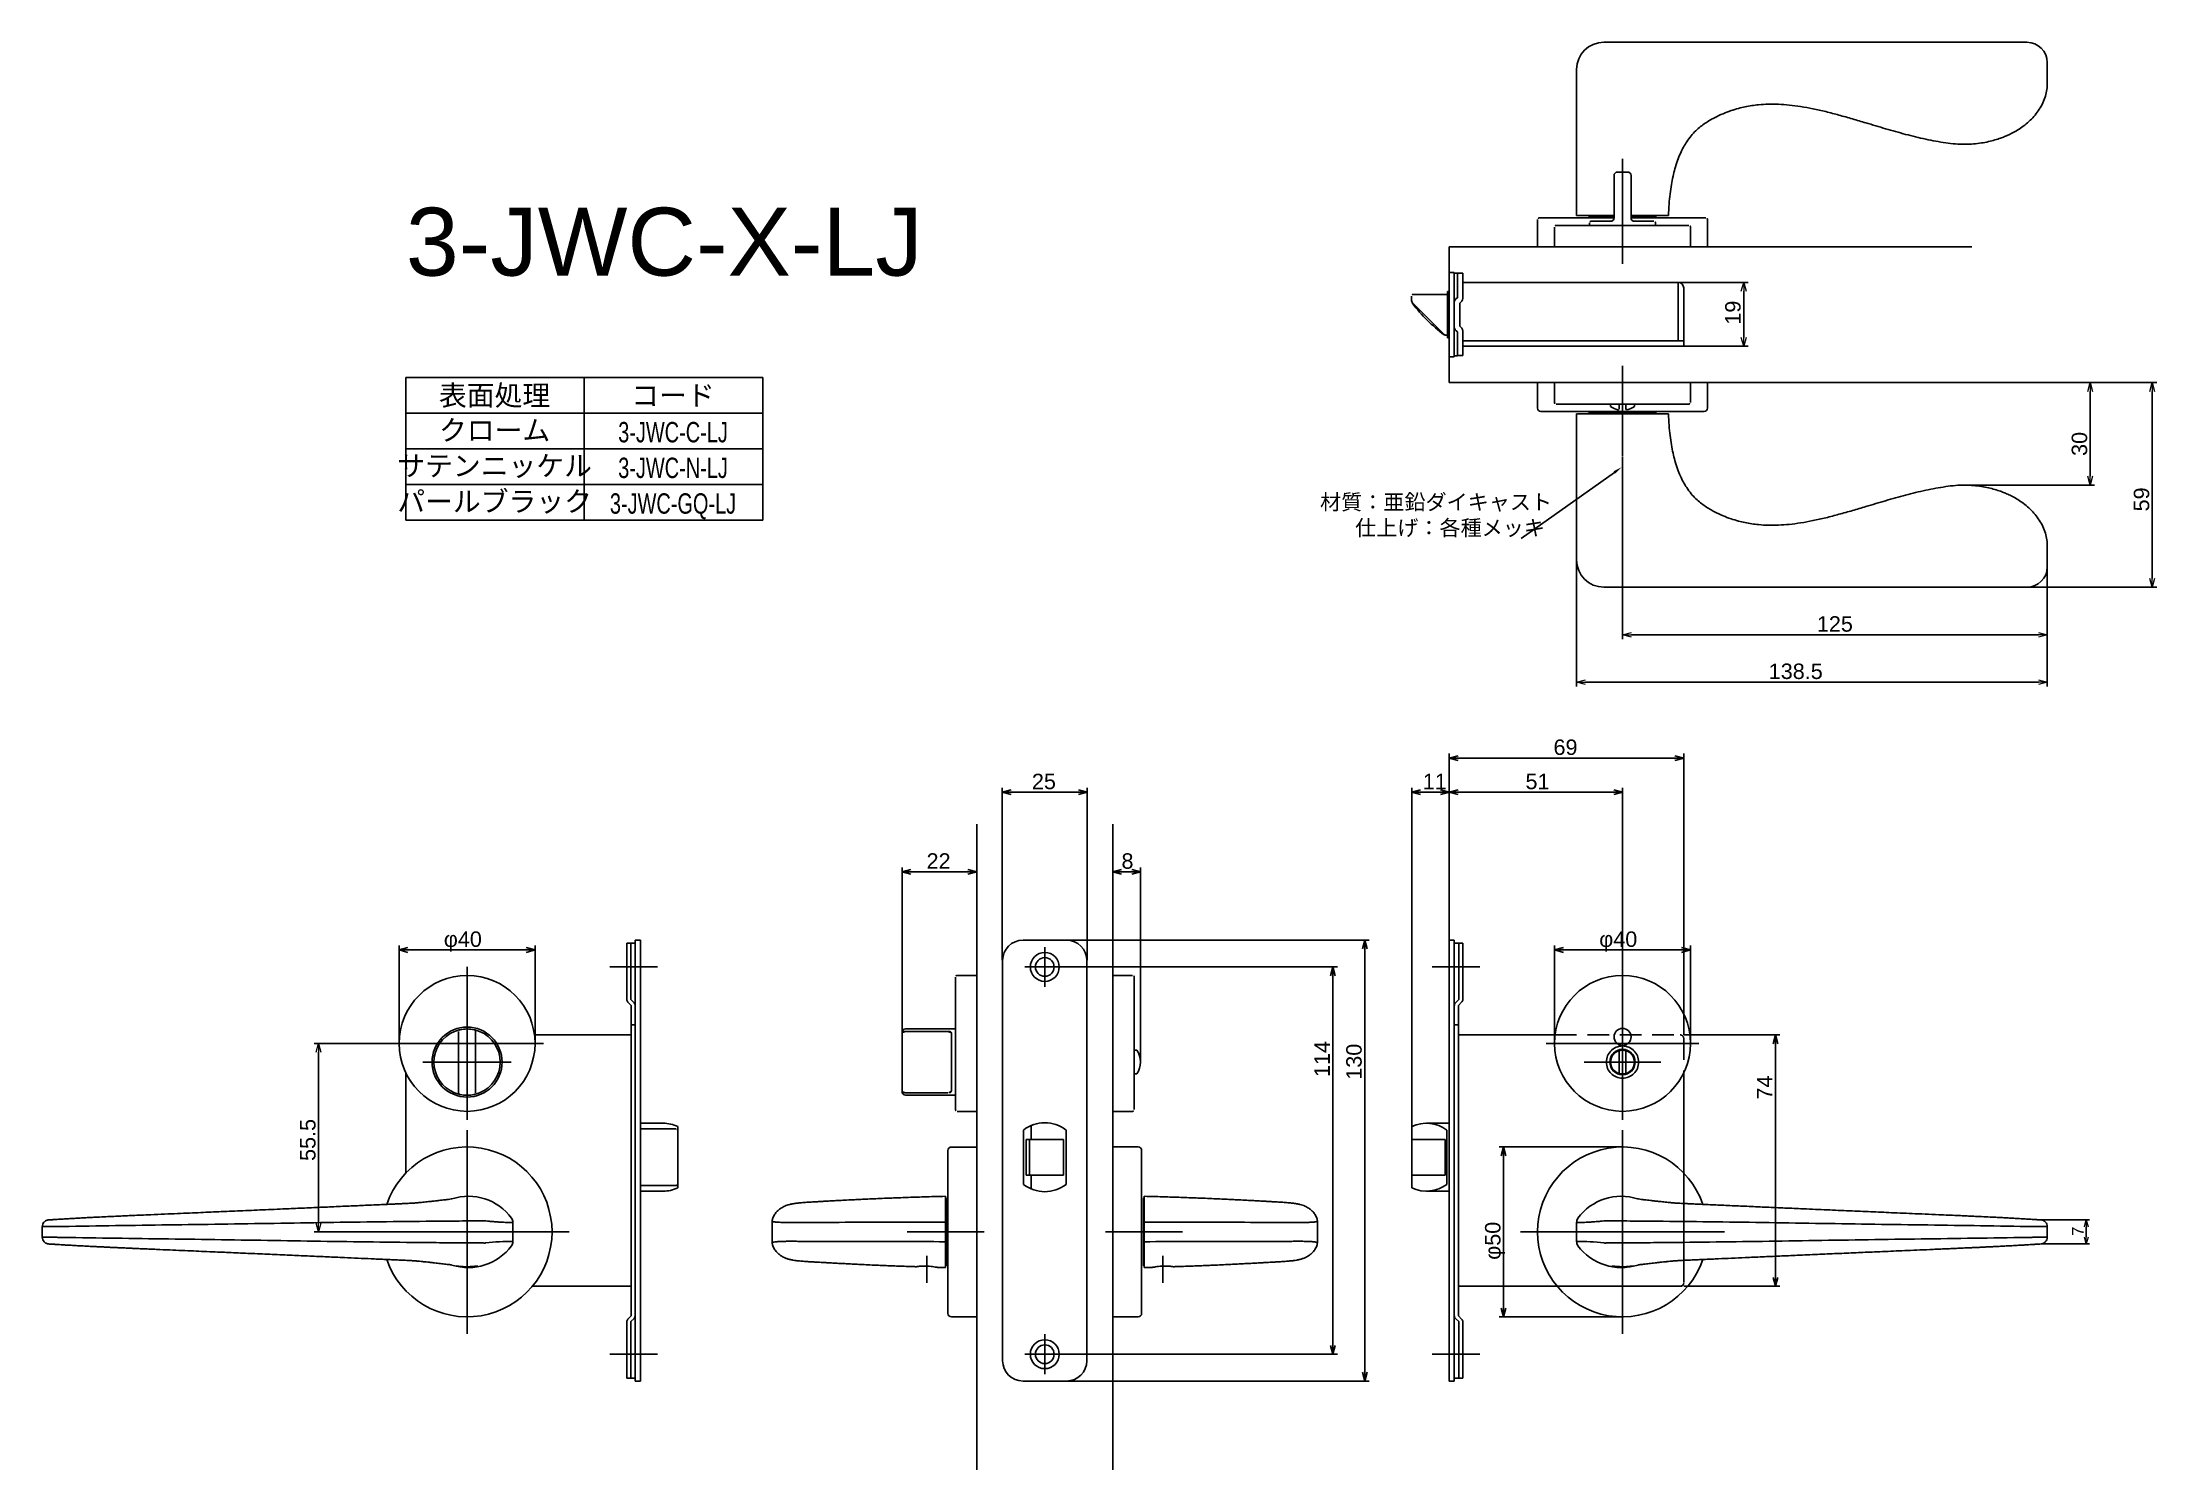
# Model space of a CAD drawing. Header units: millimetres. Extents: x 0 to 1313252738, y -131 to 560100888.
# Drawn here: x 1312631893 to 1312632515, y 560064988 to 560065408 of the extents above; entities that cross this region are included whole.
import ezdxf
from ezdxf.enums import TextEntityAlignment as Align

# ---------------------------------------------------------------- set-up
doc = ezdxf.new("R2010")
doc.units = ezdxf.units.MM
doc.linetypes.add('CENTER2', pattern=[28.575, 19.05, -3.175, 3.175, -3.175])
doc.linetypes.add('HIDDEN', pattern=[9.525, 6.35, -3.175])
doc.layers.get('0').update_dxf_attribs({"lineweight": 0})
for name, color, linetype in [('01', 1, 'Continuous'), ('1CENTER', 7, 'CENTER2'), ('1DIM', 7, 'Continuous'), ('1HIDDEN', 7, 'HIDDEN'), ('1TEXT', 7, 'Continuous')]:
    doc.layers.add(name, color=color, linetype=linetype)
doc.styles.get("Standard").update_dxf_attribs({"font": 'arial.ttf'})

msp = doc.modelspace()

# ---------------------------------------------------------------- texts
at = {"layer": '01', "linetype": 'Continuous'}
for s, p in [('材質：亜鉛ダイキャスト', (1312632269.176, 560065270.257)), ('仕上げ：各種メッキ', (1312632279.49, 560065262.673)), ('69', (1312632337.865, 560065198.085)), ('25', (1312632184.382, 560065188.005)), ('11', (1312632299.398, 560065188.005)), ('51', (1312632329.624, 560065188.005)), ('22', (1312632153.381, 560065164.583)), ('22', (1312632153.382, 560065164.583)), ('8', (1312632210.741, 560065164.583)), ('φ40', (1312632011.329, 560065141.583)), ('φ40', (1312632011.329, 560065141.583)), ('φ40', (1312632351.329, 560065141.583))]:
    msp.add_text(s, height=4.55, dxfattribs=at).set_placement(p)
for s, p in [('114', (1312632272.051, 560065103.257)), ('130', (1312632281.416, 560065102.472)), ('74', (1312632402.263, 560065096.645)), ('φ50', (1312632322.263, 560065049.475))]:
    msp.add_text(s, height=4.55, rotation=90, dxfattribs=at).set_placement(p)
at = {"layer": '1DIM', "linetype": 'Continuous'}
for s, height, p in [('19', 4.55, (1312632392.924, 560065324.739)), ('30', 4.55, (1312632494.896, 560065286.104)), ('59', 4.55, (1312632513.159, 560065269.77)), ('55.5', 4.55, (1312631973.569, 560065078.567)), ('55.5', 4.55, (1312631973.569, 560065078.567)), ('7', 3.5, (1312632493.922, 560065056.508))]:
    msp.add_text(s, height=height, rotation=90, dxfattribs=at).set_placement(p)
for s, p in [('125', (1312632415.365, 560065234.373)), ('138.5', (1312632401.199, 560065220.44))]:
    msp.add_text(s, height=4.55, dxfattribs=at).set_placement(p)
at = {"layer": '1TEXT'}
msp.add_text('3-JWC-X-LJ', height=20, dxfattribs=at).set_placement((1312632000.173, 560065339.173))
for s, p in [('表面処理', (1312632026.273, 560065300.923)), ('コード', (1312632078.773, 560065300.923)), ('クローム', (1312632026.273, 560065290.67)), ('サテンニッケル', (1312632026.273, 560065280.207)), ('パールブラック', (1312632026.273, 560065269.707))]:
    msp.add_text(s, height=6, dxfattribs=at).set_placement(p, align=Align.CENTER)
at = {"layer": '1TEXT', "width": 0.7}
for s, p in [('3-JWC-C-LJ', (1312632078.773, 560065290.102)), ('3-JWC-N-LJ', (1312632078.773, 560065279.602)), ('3-JWC-GQ-LJ', (1312632078.773, 560065269.102))]:
    msp.add_text(s, height=6, dxfattribs=at).set_placement(p, align=Align.CENTER)

# ---------------------------------------------------------------- linework, layer by layer
at = {"linetype": 'ByBlock'}
for p, q in [((1312632393.138, 560065334.573), (1312632393.834, 560065337.173)), ((1312632393.834, 560065337.173), (1312632394.531, 560065334.573)), ((1312632393.834, 560065337.173), (1312632393.834, 560065334.573)), ((1312632393.834, 560065318.373), (1312632393.138, 560065320.973)), ((1312632394.531, 560065320.973), (1312632393.834, 560065318.373)), ((1312632393.834, 560065318.373), (1312632393.834, 560065320.973)), ((1312632495.11, 560065305.073), (1312632495.806, 560065307.673)), ((1312632495.806, 560065307.673), (1312632496.503, 560065305.073)), ((1312632495.806, 560065307.673), (1312632495.806, 560065305.073)), ((1312632513.372, 560065305.073), (1312632514.069, 560065307.673)), ((1312632514.069, 560065307.673), (1312632514.766, 560065305.073)), ((1312632514.069, 560065307.673), (1312632514.069, 560065305.073)), ((1312632495.806, 560065277.507), (1312632495.11, 560065280.107)), ((1312632496.503, 560065280.107), (1312632495.806, 560065277.507)), ((1312632495.806, 560065277.507), (1312632495.806, 560065280.107)), ((1312632514.069, 560065247.473), (1312632513.372, 560065250.073)), ((1312632514.766, 560065250.073), (1312632514.069, 560065247.473)), ((1312632514.069, 560065247.473), (1312632514.069, 560065250.073)), ((1312632358.173, 560065233.463), (1312632360.773, 560065234.16)), ((1312632360.773, 560065232.766), (1312632358.173, 560065233.463)), ((1312632358.173, 560065233.463), (1312632360.773, 560065233.463)), ((1312632480.573, 560065234.16), (1312632483.173, 560065233.463)), ((1312632483.173, 560065233.463), (1312632480.573, 560065232.766)), ((1312632483.173, 560065233.463), (1312632480.573, 560065233.463)), ((1312632344.673, 560065219.53), (1312632347.273, 560065220.227)), ((1312632347.273, 560065218.833), (1312632344.673, 560065219.53)), ((1312632344.673, 560065219.53), (1312632347.273, 560065219.53)), ((1312632480.573, 560065220.227), (1312632483.173, 560065219.53)), ((1312632483.173, 560065219.53), (1312632480.573, 560065218.833)), ((1312632483.173, 560065219.53), (1312632480.573, 560065219.53)), ((1312631973.783, 560065110.573), (1312631974.479, 560065113.173)), ((1312631973.783, 560065110.573), (1312631974.479, 560065113.173)), ((1312631974.479, 560065113.173), (1312631975.176, 560065110.573)), ((1312631974.479, 560065113.173), (1312631974.479, 560065110.573)), ((1312631974.479, 560065113.173), (1312631975.176, 560065110.573)), ((1312631974.479, 560065113.173), (1312631974.479, 560065110.573)), ((1312631974.479, 560065057.673), (1312631973.783, 560065060.273)), ((1312631974.479, 560065057.673), (1312631973.783, 560065060.273)), ((1312631975.176, 560065060.273), (1312631974.479, 560065057.673)), ((1312631974.479, 560065057.673), (1312631974.479, 560065060.273)), ((1312631975.176, 560065060.273), (1312631974.479, 560065057.673)), ((1312631974.479, 560065057.673), (1312631974.479, 560065060.273)), ((1312632494.086, 560065059.211), (1312632494.622, 560065061.211)), ((1312632494.622, 560065054.14), (1312632494.086, 560065056.14)), ((1312632494.622, 560065061.211), (1312632495.158, 560065059.211)), ((1312632494.622, 560065061.211), (1312632494.622, 560065059.211)), ((1312632495.158, 560065056.14), (1312632494.622, 560065054.14)), ((1312632494.622, 560065054.14), (1312632494.622, 560065056.14))]:
    msp.add_line(p, q, dxfattribs=at)
at = {"layer": '01'}
for p, q in [((1312632344.673, 560065356.873), (1312632344.673, 560065399.873)), ((1312632358.173, 560065342.673), (1312632358.173, 560065373.591)), ((1312632355.673, 560065368.673), (1312632355.673, 560065356.173)), ((1312632355.673, 560065368.627), (1312632355.673, 560065356.127)), ((1312632359.673, 560065369.673), (1312632356.673, 560065369.673)), ((1312632358.173, 560065342.673), (1312632358.173, 560065372.302)), ((1312632358.173, 560065342.673), (1312632358.173, 560065371.965)), ((1312632360.673, 560065368.673), (1312632360.673, 560065356.173)), ((1312632360.673, 560065368.627), (1312632360.673, 560065356.127)), ((1312632333.173, 560065347.673), (1312632333.173, 560065355.673)), ((1312632333.673, 560065356.173), (1312632355.673, 560065356.173)), ((1312632338.673, 560065353.973), (1312632377.673, 560065353.973)), ((1312632348.423, 560065354.673), (1312632348.423, 560065353.973)), ((1312632354.673, 560065355.173), (1312632348.923, 560065355.173)), ((1312632360.673, 560065356.173), (1312632382.673, 560065356.173)), ((1312632367.423, 560065355.173), (1312632361.673, 560065355.173)), ((1312632367.923, 560065354.673), (1312632367.923, 560065353.973)), ((1312632383.173, 560065347.673), (1312632383.173, 560065355.673)), ((1312632307.174, 560065347.673), (1312632460.928, 560065347.673)), ((1312632333.173, 560065347.673), (1312632383.173, 560065347.673)), ((1312632338.173, 560065347.673), (1312632338.173, 560065353.473)), ((1312632378.173, 560065347.673), (1312632338.173, 560065347.673)), ((1312632378.173, 560065347.673), (1312632378.173, 560065353.473)), ((1312632358.173, 560065312.673), (1312632358.173, 560065286.173)), ((1312632358.173, 560065312.673), (1312632358.173, 560065286.173)), ((1312632333.173, 560065307.673), (1312632333.173, 560065300.173)), ((1312632338.173, 560065307.673), (1312632378.173, 560065307.673)), ((1312632338.173, 560065307.673), (1312632338.173, 560065301.873)), ((1312632378.173, 560065307.673), (1312632378.173, 560065301.873)), ((1312632383.173, 560065307.673), (1312632383.173, 560065300.173)), ((1312632334.173, 560065299.173), (1312632382.173, 560065299.173)), ((1312632377.673, 560065301.373), (1312632338.673, 560065301.373)), ((1312632344.673, 560065298.473), (1312632344.673, 560065255.473)), ((1312632354.673, 560065300.65), (1312632354.673, 560065301.373)), ((1312632357.173, 560065299.974), (1312632357.173, 560065301.373)), ((1312632359.173, 560065299.973), (1312632359.173, 560065301.373)), ((1312632361.673, 560065300.65), (1312632361.673, 560065301.373)), ((1312632307.173, 560065143.545), (1312632307.173, 560065198.475)), ((1312632376.173, 560065115.673), (1312632376.173, 560065198.475)), ((1312632373.573, 560065197.175), (1312632309.773, 560065197.175)), ((1312632175.673, 560065137.673), (1312632175.673, 560065188.395)), ((1312632178.273, 560065187.095), (1312632198.073, 560065187.095)), ((1312632200.673, 560065137.673), (1312632200.673, 560065188.395)), ((1312632296.173, 560065085.673), (1312632296.173, 560065188.395)), ((1312632298.773, 560065187.095), (1312632304.573, 560065187.095)), ((1312632307.173, 560065143.545), (1312632307.173, 560065188.395)), ((1312632307.173, 560065143.545), (1312632307.173, 560065188.395)), ((1312632309.773, 560065187.095), (1312632355.573, 560065187.095)), ((1312632358.173, 560065107.673), (1312632358.173, 560065188.395)), ((1312632168.173, 560065177.673), (1312632168.173, 560064987.673)), ((1312632208.173, 560065177.675), (1312632208.173, 560064987.675)), ((1312632146.173, 560065117.673), (1312632146.173, 560065164.973)), ((1312632146.173, 560065116.294), (1312632146.173, 560065164.973)), ((1312632165.573, 560065163.673), (1312632148.773, 560065163.673)), ((1312632165.573, 560065163.673), (1312632148.773, 560065163.673)), ((1312632168.173, 560065133.173), (1312632168.173, 560065164.973)), ((1312632168.173, 560065133.173), (1312632168.173, 560065164.973)), ((1312632208.173, 560065133.173), (1312632208.173, 560065164.973)), ((1312632210.773, 560065163.673), (1312632213.742, 560065163.673)), ((1312632216.342, 560065107.673), (1312632216.342, 560065164.973)), ((1312632194.573, 560065143.573), (1312632283.626, 560065143.573)), ((1312631998.173, 560065113.173), (1312631998.173, 560065141.973)), ((1312631998.173, 560065113.173), (1312631998.173, 560065141.973)), ((1312632000.773, 560065140.673), (1312632035.573, 560065140.673)), ((1312632000.773, 560065140.673), (1312632035.573, 560065140.673)), ((1312632038.173, 560065113.173), (1312632038.173, 560065141.973)), ((1312632038.173, 560065113.173), (1312632038.173, 560065141.973)), ((1312632282.326, 560065140.973), (1312632282.326, 560065016.374)), ((1312632338.173, 560065113.173), (1312632338.173, 560065141.973)), ((1312632340.773, 560065140.673), (1312632375.573, 560065140.673)), ((1312632378.173, 560065113.173), (1312632378.173, 560065141.973)), ((1312632018.173, 560065135.673), (1312632018.173, 560065090.673)), ((1312632018.173, 560065135.673), (1312632018.173, 560065090.673)), ((1312632074.173, 560065135.673), (1312632060.173, 560065135.673)), ((1312632161.873, 560065093.673), (1312632161.873, 560065132.673)), ((1312632168.173, 560065133.173), (1312632162.373, 560065133.173)), ((1312632168.173, 560065133.173), (1312632168.173, 560065093.173)), ((1312632193.975, 560065135.674), (1312632274.261, 560065135.674)), ((1312632208.173, 560065133.173), (1312632208.173, 560065093.173)), ((1312632208.173, 560065133.173), (1312632213.973, 560065133.173)), ((1312632214.473, 560065093.673), (1312632214.473, 560065132.673)), ((1312632272.961, 560065133.074), (1312632272.961, 560065024.274)), ((1312632302.173, 560065135.673), (1312632316.173, 560065135.673)), ((1312632358.173, 560065135.673), (1312632358.173, 560065090.673)), ((1312632358.173, 560065118.985), (1312632358.173, 560065096.362)), ((1312632040.673, 560065113.173), (1312631995.673, 560065113.173)), ((1312632040.673, 560065113.173), (1312631995.673, 560065113.173)), ((1312632015.673, 560065098.642), (1312632015.673, 560065116.705)), ((1312632020.673, 560065116.705), (1312632020.673, 560065098.642)), ((1312632146.173, 560065116.294), (1312632146.173, 560065099.053)), ((1312632147.173, 560065116.705), (1312632159.673, 560065116.705)), ((1312632160.673, 560065116.236), (1312632160.673, 560065099.111)), ((1312632215.215, 560065111.173), (1312632214.473, 560065111.173)), ((1312632335.673, 560065113.173), (1312632380.673, 560065113.173)), ((1312632376.173, 560065115.673), (1312632404.473, 560065115.673)), ((1312632403.173, 560065113.073), (1312632403.173, 560065044.273)), ((1312632005.173, 560065107.673), (1312632031.173, 560065107.673)), ((1312632005.173, 560065107.673), (1312632031.173, 560065107.673)), ((1312632369.485, 560065107.673), (1312632346.861, 560065107.673)), ((1312632357.173, 560065104.319), (1312632357.173, 560065111.027)), ((1312632359.173, 560065104.319), (1312632359.173, 560065111.027)), ((1312632146.173, 560065099.053), (1312632146.173, 560065098.923)), ((1312632159.673, 560065098.642), (1312632147.173, 560065098.642)), ((1312632215.215, 560065104.173), (1312632214.473, 560065104.173)), ((1312632168.173, 560065093.173), (1312632162.373, 560065093.173)), ((1312632166.673, 560065093.173), (1312632168.173, 560065093.173)), ((1312632208.173, 560065093.173), (1312632213.973, 560065093.173)), ((1312632018.173, 560065087.673), (1312632018.173, 560065027.673)), ((1312632358.173, 560065087.675), (1312632358.173, 560065027.675)), ((1312632159.673, 560065033.673), (1312632159.673, 560065081.673)), ((1312632168.173, 560065082.673), (1312632160.673, 560065082.673)), ((1312632168.173, 560065082.673), (1312632168.173, 560065032.673)), ((1312632208.173, 560065082.675), (1312632208.173, 560065032.675)), ((1312632208.173, 560065082.675), (1312632215.673, 560065082.675)), ((1312632216.673, 560065033.675), (1312632216.673, 560065081.675)), ((1312632358.173, 560065082.675), (1312632321.873, 560065082.675)), ((1312632323.173, 560065080.075), (1312632323.173, 560065035.275)), ((1312632376.173, 560065075.023), (1312632376.173, 560065042.873)), ((1312632048.173, 560065057.673), (1312631988.173, 560065057.673)), ((1312632170.302, 560065057.673), (1312632147.673, 560065057.673)), ((1312632206.045, 560065057.675), (1312632228.673, 560065057.675)), ((1312632328.173, 560065057.675), (1312632388.173, 560065057.675)), ((1312632338.964, 560065041.673), (1312632375.173, 560065041.673)), ((1312632376.173, 560065041.673), (1312632404.473, 560065041.673)), ((1312632168.173, 560065032.673), (1312632160.673, 560065032.673)), ((1312632208.173, 560065032.675), (1312632215.673, 560065032.675)), ((1312632358.173, 560065032.675), (1312632321.873, 560065032.675)), ((1312632074.173, 560065021.673), (1312632060.173, 560065021.673)), ((1312632193.975, 560065021.674), (1312632274.261, 560065021.674)), ((1312632302.173, 560065021.673), (1312632316.173, 560065021.673)), ((1312632194.5, 560065013.774), (1312632283.626, 560065013.774))]:
    msp.add_line(p, q, dxfattribs=at)
at = {"layer": '01', "linetype": 'Continuous'}
for p, q in [((1312632355.673, 560065356.873), (1312632345.061, 560065356.873)), ((1312632348.173, 560065356.673), (1312632355.673, 560065356.673)), ((1312632369.948, 560065356.873), (1312632360.673, 560065356.873)), ((1312632360.673, 560065356.673), (1312632368.173, 560065356.673)), ((1312632368.173, 560065356.873), (1312632368.173, 560065356.673)), ((1312632371.673, 560065356.873), (1312632369.948, 560065356.873)), ((1312632369.948, 560065298.473), (1312632345.061, 560065298.473)), ((1312632348.173, 560065298.673), (1312632348.173, 560065298.473)), ((1312632348.173, 560065298.673), (1312632368.173, 560065298.673)), ((1312632368.173, 560065298.473), (1312632368.173, 560065298.673)), ((1312632371.673, 560065298.473), (1312632369.948, 560065298.473)), ((1312632069.173, 560065087.988), (1312632079.673, 560065087.988)), ((1312632080.173, 560065087.157), (1312632080.173, 560065072.19)), ((1312632079.673, 560065071.359), (1312632069.173, 560065071.359)), ((1312632158.973, 560065068.175), (1312632158.973, 560065061.727)), ((1312632158.973, 560065067.675), (1312632159.173, 560065067.675)), ((1312632159.173, 560065057.675), (1312632159.173, 560065067.675)), ((1312632217.373, 560065067.675), (1312632217.173, 560065067.675)), ((1312632217.173, 560065057.675), (1312632217.173, 560065067.675)), ((1312632217.373, 560065068.175), (1312632217.373, 560065061.727)), ((1312631893.173, 560065059.219), (1312631893.173, 560065056.131)), ((1312632031.673, 560065060.417), (1312632031.673, 560065054.867)), ((1312632107.973, 560065054.481), (1312632107.973, 560065060.931)), ((1312632107.973, 560065060.931), (1312632107.973, 560065060.921)), ((1312632158.973, 560065060.544), (1312632158.973, 560065054.806)), ((1312632159.173, 560065047.675), (1312632159.173, 560065057.675)), ((1312632217.173, 560065047.675), (1312632217.173, 560065057.675)), ((1312632217.373, 560065060.544), (1312632217.373, 560065054.806)), ((1312632268.373, 560065054.481), (1312632268.373, 560065060.931)), ((1312632268.373, 560065060.931), (1312632268.373, 560065060.921)), ((1312632344.673, 560065060.417), (1312632344.673, 560065054.867)), ((1312632483.173, 560065059.219), (1312632483.173, 560065056.131)), ((1312632108.05, 560065053.87), (1312632108.046, 560065053.878)), ((1312632108.046, 560065053.878), (1312632108.046, 560065053.878)), ((1312632108.046, 560065053.878), (1312632108.046, 560065053.878)), ((1312632158.973, 560065053.622), (1312632158.973, 560065047.175)), ((1312632217.373, 560065053.622), (1312632217.373, 560065047.175)), ((1312632268.296, 560065053.87), (1312632268.3, 560065053.878)), ((1312632268.3, 560065053.878), (1312632268.3, 560065053.878)), ((1312632268.3, 560065053.878), (1312632268.3, 560065053.878)), ((1312632158.973, 560065047.175), (1312632156.519, 560065047.244)), ((1312632159.173, 560065047.675), (1312632158.973, 560065047.675)), ((1312632217.173, 560065047.675), (1312632217.373, 560065047.675)), ((1312632217.373, 560065047.175), (1312632219.828, 560065047.244))]:
    msp.add_line(p, q, dxfattribs=at)
at = {"layer": '01', "linetype": 'ByBlock'}
for p, q in [((1312632307.174, 560065347.673), (1312632307.174, 560065307.673)), ((1312632307.174, 560065340.073), (1312632308.674, 560065340.073)), ((1312632307.174, 560065315.273), (1312632307.174, 560065340.073)), ((1312632308.674, 560065340.073), (1312632308.674, 560065315.273)), ((1312632308.674, 560065339.873), (1312632311.174, 560065339.873)), ((1312632309.574, 560065332.673), (1312632309.574, 560065339.873)), ((1312632311.174, 560065332.512), (1312632311.174, 560065339.873)), ((1312632374.574, 560065337.173), (1312632311.174, 560065337.173)), ((1312632374.574, 560065319.973), (1312632374.574, 560065337.173)), ((1312632376.174, 560065318.373), (1312632376.174, 560065335.573)), ((1312632296.074, 560065332.473), (1312632296.074, 560065333.173)), ((1312632296.074, 560065332.095), (1312632296.074, 560065332.473)), ((1312632296.274, 560065331.346), (1312632296.274, 560065331.176)), ((1312632305.728, 560065321.82), (1312632296.513, 560065331.034)), ((1312632306.674, 560065333.673), (1312632296.574, 560065333.673)), ((1312632307.174, 560065334.523), (1312632306.674, 560065334.523)), ((1312632306.674, 560065320.823), (1312632306.674, 560065334.523)), ((1312632310.274, 560065324.273), (1312632310.274, 560065331.073)), ((1312632309.574, 560065322.673), (1312632309.574, 560065315.573)), ((1312632311.174, 560065315.673), (1312632311.174, 560065322.835)), ((1312632306.674, 560065321.673), (1312632305.875, 560065321.673)), ((1312632306.674, 560065321.673), (1312632306.081, 560065321.673)), ((1312632306.674, 560065320.823), (1312632307.174, 560065320.823)), ((1312632376.174, 560065319.973), (1312632311.174, 560065319.973)), ((1312632328.611, 560065318.373), (1312632311.174, 560065318.373)), ((1312632376.174, 560065318.373), (1312632325.774, 560065318.373)), ((1312632307.174, 560065315.273), (1312632308.674, 560065315.273)), ((1312632309.574, 560065315.573), (1312632308.674, 560065315.573)), ((1312632311.174, 560065315.673), (1312632309.574, 560065315.673)), ((1312632307.174, 560065307.673), (1312632460.928, 560065307.673)), ((1312632307.173, 560065197.175), (1312632309.773, 560065197.871)), ((1312632309.773, 560065196.478), (1312632307.173, 560065197.175)), ((1312632307.173, 560065197.175), (1312632309.773, 560065197.175)), ((1312632373.573, 560065197.871), (1312632376.173, 560065197.175)), ((1312632376.173, 560065197.175), (1312632373.573, 560065196.478)), ((1312632376.173, 560065197.175), (1312632373.573, 560065197.175)), ((1312632175.673, 560065187.095), (1312632178.273, 560065187.792)), ((1312632178.273, 560065186.398), (1312632175.673, 560065187.095)), ((1312632175.673, 560065187.095), (1312632178.273, 560065187.095)), ((1312632198.073, 560065187.792), (1312632200.673, 560065187.095)), ((1312632200.673, 560065187.095), (1312632198.073, 560065186.398)), ((1312632200.673, 560065187.095), (1312632198.073, 560065187.095)), ((1312632296.173, 560065187.095), (1312632298.773, 560065187.792)), ((1312632298.773, 560065186.398), (1312632296.173, 560065187.095)), ((1312632296.173, 560065187.095), (1312632298.773, 560065187.095)), ((1312632304.573, 560065187.792), (1312632307.173, 560065187.095)), ((1312632307.173, 560065187.095), (1312632304.573, 560065186.398)), ((1312632307.173, 560065187.095), (1312632304.573, 560065187.095)), ((1312632307.173, 560065187.095), (1312632309.773, 560065187.792)), ((1312632309.773, 560065186.398), (1312632307.173, 560065187.095)), ((1312632307.173, 560065187.095), (1312632309.773, 560065187.095)), ((1312632355.573, 560065187.792), (1312632358.173, 560065187.095)), ((1312632358.173, 560065187.095), (1312632355.573, 560065186.398)), ((1312632358.173, 560065187.095), (1312632355.573, 560065187.095)), ((1312632146.173, 560065163.673), (1312632148.773, 560065164.37)), ((1312632146.173, 560065163.673), (1312632148.773, 560065164.37)), ((1312632148.773, 560065162.977), (1312632146.173, 560065163.673)), ((1312632146.173, 560065163.673), (1312632148.773, 560065163.673)), ((1312632148.773, 560065162.977), (1312632146.173, 560065163.673)), ((1312632146.173, 560065163.673), (1312632148.773, 560065163.673)), ((1312632165.573, 560065164.37), (1312632168.173, 560065163.673)), ((1312632165.573, 560065164.37), (1312632168.173, 560065163.673)), ((1312632168.173, 560065163.673), (1312632165.573, 560065162.977)), ((1312632168.173, 560065163.673), (1312632165.573, 560065163.673)), ((1312632168.173, 560065163.673), (1312632165.573, 560065162.977)), ((1312632168.173, 560065163.673), (1312632165.573, 560065163.673)), ((1312632208.173, 560065163.673), (1312632210.773, 560065164.37)), ((1312632210.773, 560065162.977), (1312632208.173, 560065163.673)), ((1312632208.173, 560065163.673), (1312632210.773, 560065163.673)), ((1312632213.742, 560065164.37), (1312632216.342, 560065163.673)), ((1312632216.342, 560065163.673), (1312632213.742, 560065162.977)), ((1312632216.342, 560065163.673), (1312632213.742, 560065163.673)), ((1312632067.673, 560065142.673), (1312632065.173, 560065142.673)), ((1312632065.173, 560065142.673), (1312632065.173, 560065126.17)), ((1312632066.373, 560065142.673), (1312632066.373, 560065126.073)), ((1312632067.673, 560065143.573), (1312632067.673, 560065013.773)), ((1312632069.173, 560065143.573), (1312632067.673, 560065143.573)), ((1312632069.173, 560065143.573), (1312632069.173, 560065013.773)), ((1312632181.773, 560065143.573), (1312632194.573, 560065143.573)), ((1312632281.629, 560065140.973), (1312632282.326, 560065143.573)), ((1312632282.326, 560065143.573), (1312632283.022, 560065140.973)), ((1312632282.326, 560065143.573), (1312632282.326, 560065140.973)), ((1312632307.173, 560065143.573), (1312632307.173, 560065013.773)), ((1312632307.173, 560065143.573), (1312632308.673, 560065143.573)), ((1312632308.673, 560065143.573), (1312632308.673, 560065013.773)), ((1312632308.673, 560065142.673), (1312632311.173, 560065142.673)), ((1312632309.973, 560065142.673), (1312632309.973, 560065126.073)), ((1312632311.173, 560065142.673), (1312632311.173, 560065126.17)), ((1312631998.173, 560065140.673), (1312632000.773, 560065141.37)), ((1312631998.173, 560065140.673), (1312632000.773, 560065141.37)), ((1312632000.773, 560065139.977), (1312631998.173, 560065140.673)), ((1312631998.173, 560065140.673), (1312632000.773, 560065140.673)), ((1312632000.773, 560065139.977), (1312631998.173, 560065140.673)), ((1312631998.173, 560065140.673), (1312632000.773, 560065140.673)), ((1312632035.573, 560065141.37), (1312632038.173, 560065140.673)), ((1312632035.573, 560065141.37), (1312632038.173, 560065140.673)), ((1312632038.173, 560065140.673), (1312632035.573, 560065139.977)), ((1312632038.173, 560065140.673), (1312632035.573, 560065140.673)), ((1312632038.173, 560065140.673), (1312632035.573, 560065139.977)), ((1312632038.173, 560065140.673), (1312632035.573, 560065140.673)), ((1312632175.773, 560065137.573), (1312632175.773, 560065019.773)), ((1312632200.573, 560065137.573), (1312632200.573, 560065019.773)), ((1312632338.173, 560065140.673), (1312632340.773, 560065141.37)), ((1312632340.773, 560065139.977), (1312632338.173, 560065140.673)), ((1312632338.173, 560065140.673), (1312632340.773, 560065140.673)), ((1312632375.573, 560065141.37), (1312632378.173, 560065140.673)), ((1312632378.173, 560065140.673), (1312632375.573, 560065139.977)), ((1312632378.173, 560065140.673), (1312632375.573, 560065140.673)), ((1312632272.265, 560065133.074), (1312632272.961, 560065135.674)), ((1312632272.961, 560065135.674), (1312632273.658, 560065133.074)), ((1312632272.961, 560065135.674), (1312632272.961, 560065133.074)), ((1312632065.525, 560065125.322), (1312632066.473, 560065124.373)), ((1312632066.373, 560065126.073), (1312632067.322, 560065125.125)), ((1312632066.473, 560065124.373), (1312632066.473, 560065032.973)), ((1312632309.973, 560065126.073), (1312632309.025, 560065125.125)), ((1312632310.822, 560065125.322), (1312632309.873, 560065124.373)), ((1312632309.873, 560065124.373), (1312632309.873, 560065032.973)), ((1312632067.673, 560065118.673), (1312632066.473, 560065118.673)), ((1312632308.673, 560065118.673), (1312632309.873, 560065118.673)), ((1312632066.473, 560065115.673), (1312632038.016, 560065115.673)), ((1312632309.873, 560065115.673), (1312632338.33, 560065115.673)), ((1312632402.476, 560065113.073), (1312632403.173, 560065115.673)), ((1312632403.173, 560065115.673), (1312632403.87, 560065113.073)), ((1312632403.173, 560065115.673), (1312632403.173, 560065113.073)), ((1312632000.173, 560065104.456), (1312632000.173, 560065075.023)), ((1312632376.173, 560065104.456), (1312632376.173, 560065075.023)), ((1312632075.88, 560065089.673), (1312632069.173, 560065089.673)), ((1312632075.88, 560065089.673), (1312632069.173, 560065089.673)), ((1312632080.173, 560065088.705), (1312632080.173, 560065070.642)), ((1312632181.923, 560065087.671), (1312632181.923, 560065071.676)), ((1312632184.173, 560065089.002), (1312632184.173, 560065084.923)), ((1312632194.423, 560065087.671), (1312632194.423, 560065071.676)), ((1312632296.173, 560065088.705), (1312632296.173, 560065070.642)), ((1312632300.466, 560065089.673), (1312632307.173, 560065089.673)), ((1312632306.466, 560065087.673), (1312632306.466, 560065071.673)), ((1312632182.673, 560065084.923), (1312632182.673, 560065074.423)), ((1312632182.673, 560065084.923), (1312632193.673, 560065084.923)), ((1312632183.673, 560065084.923), (1312632183.673, 560065074.423)), ((1312632193.673, 560065084.923), (1312632193.673, 560065074.423)), ((1312632296.173, 560065084.923), (1312632305.966, 560065084.923)), ((1312632305.966, 560065084.923), (1312632305.966, 560065074.423)), ((1312632322.476, 560065080.075), (1312632323.173, 560065082.675)), ((1312632323.173, 560065082.675), (1312632323.87, 560065080.075)), ((1312632323.173, 560065082.675), (1312632323.173, 560065080.075)), ((1312632182.673, 560065074.423), (1312632193.673, 560065074.423)), ((1312632184.173, 560065074.423), (1312632184.173, 560065070.345)), ((1312632296.173, 560065074.423), (1312632305.966, 560065074.423)), ((1312632075.88, 560065069.673), (1312632069.173, 560065069.673)), ((1312632075.88, 560065069.673), (1312632069.173, 560065069.673)), ((1312632300.466, 560065069.673), (1312632307.173, 560065069.673)), ((1312632403.173, 560065041.673), (1312632402.476, 560065044.273)), ((1312632403.87, 560065044.273), (1312632403.173, 560065041.673)), ((1312632403.173, 560065041.673), (1312632403.173, 560065044.273)), ((1312632066.473, 560065041.673), (1312632037.383, 560065041.673)), ((1312632309.873, 560065041.673), (1312632338.964, 560065041.673)), ((1312632065.173, 560065014.673), (1312632065.173, 560065031.176)), ((1312632065.525, 560065032.025), (1312632066.473, 560065032.973)), ((1312632066.373, 560065031.273), (1312632067.322, 560065032.222)), ((1312632066.373, 560065014.673), (1312632066.373, 560065031.273)), ((1312632309.973, 560065031.273), (1312632309.025, 560065032.222)), ((1312632310.822, 560065032.025), (1312632309.873, 560065032.973)), ((1312632309.973, 560065014.673), (1312632309.973, 560065031.273)), ((1312632311.173, 560065014.673), (1312632311.173, 560065031.176)), ((1312632323.173, 560065032.675), (1312632322.476, 560065035.275)), ((1312632323.87, 560065035.275), (1312632323.173, 560065032.675)), ((1312632323.173, 560065032.675), (1312632323.173, 560065035.275)), ((1312632272.961, 560065021.674), (1312632272.265, 560065024.274)), ((1312632273.658, 560065024.274), (1312632272.961, 560065021.674)), ((1312632272.961, 560065021.674), (1312632272.961, 560065024.274)), ((1312632067.673, 560065014.673), (1312632065.173, 560065014.673)), ((1312632069.173, 560065013.773), (1312632067.673, 560065013.773)), ((1312632181.773, 560065013.773), (1312632194.573, 560065013.773)), ((1312632282.326, 560065013.774), (1312632281.629, 560065016.374)), ((1312632283.022, 560065016.374), (1312632282.326, 560065013.774)), ((1312632282.326, 560065013.774), (1312632282.326, 560065016.374)), ((1312632307.173, 560065013.773), (1312632308.673, 560065013.773)), ((1312632308.673, 560065014.673), (1312632311.173, 560065014.673))]:
    msp.add_line(p, q, dxfattribs=at)
for centre, radius in [((1312632188.173, 560065135.673), 4.25), ((1312632188.173, 560065135.673), 2.75), ((1312632188.173, 560065021.673), 4.25), ((1312632188.173, 560065021.673), 2.75)]:
    msp.add_circle(centre, radius, dxfattribs=at)
at = {"layer": '01'}
for centre, radius in [((1312632018.173, 560065113.173), 20), ((1312632358.173, 560065113.173), 20), ((1312632018.173, 560065107.673), 10.3), ((1312632358.173, 560065115.073), 2.5), ((1312632358.173, 560065107.673), 3.75), ((1312632358.173, 560065107.673), 3.5)]:
    msp.add_circle(centre, radius, dxfattribs=at)
for centre, radius, start, end in [((1312632352.673, 560065399.873), 8, 90, 180), ((1312632356.673, 560065368.673), 1, 90, 180), ((1312632359.673, 560065368.673), 1, 0, 90), ((1312632333.673, 560065355.673), 0.5, 90, 180), ((1312632338.673, 560065353.473), 0.5, 90, 180), ((1312632348.923, 560065354.673), 0.5, 90, 180), ((1312632354.673, 560065356.173), 1, 270, 0), ((1312632361.673, 560065356.173), 1, 180, 270), ((1312632367.423, 560065354.673), 0.5, 0, 90), ((1312632377.673, 560065353.473), 0.5, 0, 90), ((1312632382.673, 560065355.673), 0.5, 0, 90), ((1312632334.173, 560065300.173), 1, 180, 270), ((1312632338.673, 560065301.873), 0.5, 180, 270), ((1312632358.173, 560065305.523), 6, 234.314669, 256.816514), ((1312632356.873, 560065299.974), 0.3, 256.816514, 0), ((1312632359.473, 560065299.974), 0.3, 180, 283.183486), ((1312632358.173, 560065305.523), 6, 283.183486, 305.685331), ((1312632377.673, 560065301.873), 0.5, 270, 0), ((1312632382.173, 560065300.173), 1, 270, 0), ((1312632352.673, 560065255.473), 8, 180, 270), ((1312632162.373, 560065132.673), 0.5, 90, 180), ((1312632213.973, 560065132.673), 0.5, 0, 90), ((1312632018.173, 560065107.673), 9.75, 77.513104, 102.486896), ((1312632147.173, 560065116.423), 1, 90, 180), ((1312632018.173, 560065107.673), 9.75, 112.233271, 247.766729), ((1312632016.173, 560065116.705), 0.5, 102.486896, 180), ((1312632020.173, 560065116.705), 0.5, 0, 77.513104), ((1312632018.173, 560065107.673), 9.75, 292.233271, 67.766729), ((1312632210.342, 560065107.673), 6, 324.314673, 35.685333), ((1312632016.173, 560065098.642), 0.5, 180, 257.513104), ((1312632020.173, 560065098.642), 0.5, 282.486896, 0), ((1312632147.173, 560065098.923), 1, 180, 270), ((1312632018.173, 560065107.673), 9.75, 257.513104, 282.486896), ((1312632162.373, 560065093.673), 0.5, 180, 270), ((1312632213.973, 560065093.673), 0.5, 270, 0), ((1312632018.173, 560065057.675), 25, 198.936338, 161.063705), ((1312632160.673, 560065081.673), 1, 90, 180), ((1312632215.673, 560065081.675), 1, 0, 90), ((1312632358.173, 560065057.675), 25, 18.936295, 341.063662), ((1312632031.663, 560064986.793), 68.106, 89.989536, 96.736938), ((1312632344.684, 560064986.793), 68.106, 83.263062, 90.010464), ((1312632375.173, 560065042.673), 1, 270, 0), ((1312632160.673, 560065033.673), 1, 180, 270), ((1312632215.673, 560065033.675), 1, 270, 0)]:
    msp.add_arc(centre, radius, start, end, dxfattribs=at)
at = {"layer": '01', "linetype": 'Continuous'}
for centre, radius, start, end in [((1312632477.173, 560065401.873), 6, 0, 90), ((1312632477.173, 560065253.473), 6, 270, 0), ((1312632079.712, 560065087.526), 0.464, 5.742254, 94.772099), ((1312632018.556, 560065052.385), 15.79, 36.27662, 107.850981), ((1312632079.712, 560065071.821), 0.464, 265.227901, 354.257746), ((1312632357.79, 560065052.385), 15.79, 72.149019, 143.72338), ((1312631895.173, 560065059.219), 2, 138.775005, 179.99998), ((1312631895.173, 560065056.131), 2, 180.000034, 224.934568), ((1312632481.173, 560065056.131), 2, 315.065432, 359.999966), ((1312632481.173, 560065059.219), 2, 0.00002, 41.224995), ((1312632018.556, 560065062.965), 15.79, 252.120097, 323.72338), ((1312632357.79, 560065062.965), 15.79, 216.27662, 287.879903)]:
    msp.add_arc(centre, radius, start, end, dxfattribs=at)
at = {"layer": '01', "linetype": 'ByBlock'}
for centre, radius, start, end in [((1312632374.574, 560065335.573), 1.6, 0, 90), ((1312632296.574, 560065333.173), 0.5, 90, 180), ((1312632297.574, 560065332.095), 1.5, 190.62811, 225), ((1312632296.574, 560065331.176), 0.3, 180, 217.740526), ((1312632335.876, 560065361.596), 50, 217.740526, 232.867807), ((1312632310.274, 560065331.235), 1.6, 115.944479, 180), ((1312632309.574, 560065332.512), 1.6, 295.944479, 0), ((1312632310.274, 560065324.112), 1.6, 180, 244.055521), ((1312632309.574, 560065322.835), 1.6, 0, 64.055521), ((1312632305.875, 560065321.973), 0.3, 232.867807, 270), ((1312632306.081, 560065322.173), 0.5, 225, 270), ((1312632181.773, 560065137.573), 6, 90, 180), ((1312632194.573, 560065137.573), 6, 0, 90), ((1312632066.373, 560065126.17), 1.2, 180, 225), ((1312632066.473, 560065124.276), 1.2, 0, 45), ((1312632309.873, 560065124.276), 1.2, 135, 180), ((1312632309.973, 560065126.17), 1.2, 315, 0), ((1312632075.88, 560065079.673), 10, 64.577531, 90), ((1312632188.173, 560065079.673), 10.15, 51.992572, 128.007428), ((1312632300.466, 560065079.673), 10, 53.130105, 115.422469), ((1312632075.88, 560065079.673), 10, 270, 295.422469), ((1312632188.173, 560065079.673), 10.15, 231.992572, 308.007428), ((1312632300.466, 560065079.673), 10, 244.577531, 306.869895), ((1312632066.373, 560065031.176), 1.2, 135, 180), ((1312632066.473, 560065033.07), 1.2, 315, 0), ((1312632309.873, 560065033.07), 1.2, 180, 225), ((1312632309.973, 560065031.176), 1.2, 0, 45), ((1312632181.773, 560065019.773), 6, 180, 270), ((1312632194.573, 560065019.773), 6, 270, 0)]:
    msp.add_arc(centre, radius, start, end, dxfattribs=at)
at = {"layer": '01', "linetype": 'Continuous'}
for points, knots in [([(1312632477.173, 560065407.873), (1312632471.986, 560065407.873), (1312632466.799, 560065407.873), (1312632456.424, 560065407.873), (1312632451.236, 560065407.873), (1312632440.861, 560065407.873), (1312632435.674, 560065407.873), (1312632425.299, 560065407.873), (1312632420.112, 560065407.873), (1312632404.55, 560065407.873), (1312632394.175, 560065407.873), (1312632378.612, 560065407.873), (1312632373.425, 560065407.873), (1312632365.643, 560065407.873), (1312632363.049, 560065407.873), (1312632359.158, 560065407.873), (1312632357.213, 560065407.873), (1312632354.943, 560065407.873), (1312632353.808, 560065407.873), (1312632353.241, 560065407.873), (1312632352.998, 560065407.873), (1312632352.835, 560065407.873), (1312632352.754, 560065407.873), (1312632352.673, 560065407.873)], [0, 0, 0, 0, 0.125, 0.125, 0.25, 0.25, 0.375, 0.375, 0.5, 0.5, 0.75, 0.75, 0.875, 0.875, 0.9375, 0.9375, 0.96875, 0.984375, 0.9921875, 0.9960938, 0.9980469, 0.9980469, 1, 1, 1, 1]), ([(1312632483.173, 560065395.873), (1312632483.146, 560065395.231), (1312632483.092, 560065393.916), (1312632482.638, 560065391.94), (1312632481.897, 560065389.99), (1312632480.866, 560065388.133), (1312632479.603, 560065386.421), (1312632478.148, 560065384.868), (1312632476.561, 560065383.498), (1312632474.933, 560065382.339), (1312632473.358, 560065381.403), (1312632471.908, 560065380.67), (1312632470.609, 560065380.102), (1312632469.249, 560065379.582), (1312632467.695, 560065379.076), (1312632465.817, 560065378.59), (1312632463.718, 560065378.191), (1312632461.397, 560065377.915), (1312632458.862, 560065377.806), (1312632456.125, 560065377.901), (1312632453.26, 560065378.269), (1312632450.325, 560065378.754), (1312632446.383, 560065379.541), (1312632441.467, 560065380.74), (1312632435.599, 560065382.398), (1312632430.384, 560065383.967), (1312632425.812, 560065385.328), (1312632421.891, 560065386.444), (1312632418.022, 560065387.453), (1312632414.264, 560065388.305), (1312632410.691, 560065388.958), (1312632407.317, 560065389.402), (1312632404.136, 560065389.638), (1312632401.125, 560065389.67), (1312632398.493, 560065389.519), (1312632396.217, 560065389.243), (1312632394.225, 560065388.89), (1312632392.188, 560065388.409), (1312632390.013, 560065387.748), (1312632387.652, 560065386.845), (1312632385.593, 560065385.867), (1312632383.862, 560065384.915), (1312632382.491, 560065384.061), (1312632381.097, 560065383.046), (1312632379.697, 560065381.822), (1312632378.312, 560065380.337), (1312632377.099, 560065378.705), (1312632376.047, 560065376.954), (1312632375.137, 560065375.108), (1312632374.293, 560065372.98), (1312632373.589, 560065370.723), (1312632373.009, 560065368.357), (1312632372.537, 560065365.896), (1312632372.147, 560065363.159), (1312632371.841, 560065360.122), (1312632371.731, 560065357.992), (1312632371.673, 560065356.873)], [0, 0, 0, 0, 0.0135101, 0.0276149, 0.0424101, 0.0572725, 0.0721308, 0.0870361, 0.1019474, 0.1161424, 0.1290231, 0.1404444, 0.1502903, 0.1588337, 0.1710571, 0.1846385, 0.1996017, 0.2159657, 0.2337425, 0.2529357, 0.2734775, 0.2944341, 0.315509, 0.3579925, 0.4008133, 0.4437497, 0.4725304, 0.5011517, 0.5294911, 0.5566101, 0.5821788, 0.6058424, 0.628155, 0.6492184, 0.6691428, 0.6835478, 0.6974074, 0.7116728, 0.7275445, 0.7451763, 0.7647898, 0.7754357, 0.7867162, 0.7987372, 0.8116677, 0.8257603, 0.841368, 0.8543447, 0.8686668, 0.8846031, 0.9024536, 0.9183335, 0.9358301, 0.9551358, 0.9764543, 1, 1, 1, 1]), ([(1312632344.673, 560065356.873), (1312632344.673, 560065356.873), (1312632344.706, 560065356.873), (1312632344.839, 560065356.873), (1312632344.935, 560065356.873), (1312632345.061, 560065356.873)], [0, 0, 0, 0, 0.5, 0.5, 1, 1, 1, 1]), ([(1312632344.673, 560065298.473), (1312632344.673, 560065298.473), (1312632344.706, 560065298.473), (1312632344.839, 560065298.473), (1312632344.935, 560065298.473), (1312632345.061, 560065298.473)], [0, 0, 0, 0, 0.5, 0.5, 1, 1, 1, 1]), ([(1312632483.173, 560065259.473), (1312632483.146, 560065260.116), (1312632483.092, 560065261.43), (1312632482.638, 560065263.406), (1312632481.897, 560065265.357), (1312632480.866, 560065267.214), (1312632479.603, 560065268.925), (1312632478.148, 560065270.478), (1312632476.561, 560065271.849), (1312632474.933, 560065273.008), (1312632473.358, 560065273.944), (1312632471.908, 560065274.677), (1312632470.609, 560065275.245), (1312632469.249, 560065275.765), (1312632467.695, 560065276.271), (1312632465.817, 560065276.757), (1312632463.718, 560065277.156), (1312632461.397, 560065277.432), (1312632458.862, 560065277.541), (1312632456.125, 560065277.446), (1312632453.26, 560065277.078), (1312632450.325, 560065276.593), (1312632446.383, 560065275.806), (1312632441.467, 560065274.607), (1312632435.599, 560065272.949), (1312632430.384, 560065271.38), (1312632425.812, 560065270.019), (1312632421.891, 560065268.903), (1312632418.022, 560065267.894), (1312632414.264, 560065267.042), (1312632410.691, 560065266.389), (1312632407.317, 560065265.944), (1312632404.136, 560065265.709), (1312632401.125, 560065265.677), (1312632398.493, 560065265.828), (1312632396.217, 560065266.104), (1312632394.225, 560065266.457), (1312632392.188, 560065266.938), (1312632390.013, 560065267.599), (1312632387.652, 560065268.502), (1312632385.593, 560065269.479), (1312632383.862, 560065270.432), (1312632382.491, 560065271.285), (1312632381.097, 560065272.301), (1312632379.697, 560065273.524), (1312632378.312, 560065275.01), (1312632377.099, 560065276.642), (1312632376.047, 560065278.392), (1312632375.137, 560065280.239), (1312632374.293, 560065282.367), (1312632373.589, 560065284.623), (1312632373.009, 560065286.99), (1312632372.537, 560065289.451), (1312632372.147, 560065292.188), (1312632371.841, 560065295.225), (1312632371.731, 560065297.355), (1312632371.673, 560065298.473)], [0, 0, 0, 0, 0.0135101, 0.0276149, 0.0424101, 0.0572725, 0.0721308, 0.0870361, 0.1019474, 0.1161424, 0.1290231, 0.1404444, 0.1502903, 0.1588337, 0.1710571, 0.1846385, 0.1996017, 0.2159657, 0.2337425, 0.2529357, 0.2734775, 0.2944341, 0.315509, 0.3579925, 0.4008133, 0.4437497, 0.4725304, 0.5011517, 0.5294911, 0.5566101, 0.5821788, 0.6058424, 0.628155, 0.6492184, 0.6691428, 0.6835478, 0.6974074, 0.7116728, 0.7275445, 0.7451763, 0.7647898, 0.7754357, 0.7867162, 0.7987372, 0.8116677, 0.8257603, 0.841368, 0.8543447, 0.8686668, 0.8846031, 0.9024536, 0.9183335, 0.9358301, 0.9551358, 0.9764543, 1, 1, 1, 1]), ([(1312632477.173, 560065247.473), (1312632471.986, 560065247.473), (1312632466.799, 560065247.473), (1312632456.424, 560065247.473), (1312632451.236, 560065247.473), (1312632440.861, 560065247.473), (1312632435.674, 560065247.473), (1312632425.299, 560065247.473), (1312632420.112, 560065247.473), (1312632404.55, 560065247.473), (1312632394.175, 560065247.473), (1312632378.612, 560065247.473), (1312632373.425, 560065247.473), (1312632365.643, 560065247.473), (1312632363.049, 560065247.473), (1312632359.158, 560065247.473), (1312632357.213, 560065247.473), (1312632354.943, 560065247.473), (1312632353.808, 560065247.473), (1312632353.241, 560065247.473), (1312632352.998, 560065247.473), (1312632352.835, 560065247.473), (1312632352.754, 560065247.473), (1312632352.673, 560065247.473)], [0, 0, 0, 0, 0.125, 0.125, 0.25, 0.25, 0.375, 0.375, 0.5, 0.5, 0.75, 0.75, 0.875, 0.875, 0.9375, 0.9375, 0.96875, 0.984375, 0.9921875, 0.9960938, 0.9980469, 0.9980469, 1, 1, 1, 1]), ([(1312632108.059, 560065061.482), (1312632108.122, 560065061.677), (1312632108.264, 560065062.123), (1312632108.552, 560065062.651), (1312632108.879, 560065063.143), (1312632109.259, 560065063.598), (1312632109.667, 560065064.001), (1312632110.085, 560065064.347), (1312632110.546, 560065064.677), (1312632111.062, 560065064.991), (1312632111.673, 560065065.29), (1312632112.28, 560065065.531), (1312632112.951, 560065065.74), (1312632113.592, 560065065.89), (1312632114.106, 560065065.989), (1312632114.669, 560065066.077), (1312632115.261, 560065066.152), (1312632115.922, 560065066.221), (1312632116.655, 560065066.286), (1312632117.384, 560065066.341), (1312632118.125, 560065066.393), (1312632118.791, 560065066.436), (1312632119.505, 560065066.479), (1312632120.317, 560065066.527), (1312632121.365, 560065066.586), (1312632122.533, 560065066.651), (1312632123.884, 560065066.726), (1312632125.436, 560065066.811), (1312632127.252, 560065066.909), (1312632129.363, 560065067.021), (1312632131.477, 560065067.13), (1312632133.566, 560065067.235), (1312632135.597, 560065067.333), (1312632137.861, 560065067.437), (1312632140.401, 560065067.548), (1312632142.888, 560065067.649), (1312632145.288, 560065067.741), (1312632147.562, 560065067.823), (1312632150.05, 560065067.908), (1312632152.781, 560065067.996), (1312632155.781, 560065068.086), (1312632157.876, 560065068.144), (1312632158.973, 560065068.175)], [0, 0, 0, 0, 0.0120625, 0.0275794, 0.043745, 0.0599566, 0.0806002, 0.0989978, 0.1150826, 0.1392662, 0.1636318, 0.1876977, 0.2107307, 0.2224547, 0.2345253, 0.245487, 0.2555082, 0.2653306, 0.2782524, 0.2927555, 0.3062783, 0.3179499, 0.3276408, 0.3432997, 0.3602034, 0.3806317, 0.4031249, 0.4295786, 0.4608878, 0.4973393, 0.5393023, 0.5709588, 0.6058414, 0.6444693, 0.6875087, 0.7358016, 0.770763, 0.8087712, 0.8502233, 0.8955672, 0.945306, 1, 1, 1, 1]), ([(1312632268.287, 560065061.482), (1312632268.225, 560065061.677), (1312632268.082, 560065062.123), (1312632267.795, 560065062.651), (1312632267.467, 560065063.143), (1312632267.087, 560065063.598), (1312632266.68, 560065064.001), (1312632266.261, 560065064.347), (1312632265.8, 560065064.677), (1312632265.285, 560065064.991), (1312632264.674, 560065065.29), (1312632264.067, 560065065.531), (1312632263.395, 560065065.74), (1312632262.755, 560065065.89), (1312632262.24, 560065065.989), (1312632261.677, 560065066.077), (1312632261.086, 560065066.152), (1312632260.425, 560065066.221), (1312632259.691, 560065066.286), (1312632258.963, 560065066.341), (1312632258.221, 560065066.393), (1312632257.555, 560065066.436), (1312632256.842, 560065066.479), (1312632256.029, 560065066.527), (1312632254.981, 560065066.586), (1312632253.814, 560065066.651), (1312632252.463, 560065066.726), (1312632250.91, 560065066.811), (1312632249.094, 560065066.909), (1312632246.984, 560065067.021), (1312632244.869, 560065067.13), (1312632242.781, 560065067.235), (1312632240.749, 560065067.333), (1312632238.486, 560065067.437), (1312632235.945, 560065067.548), (1312632233.459, 560065067.649), (1312632231.059, 560065067.741), (1312632228.785, 560065067.823), (1312632226.296, 560065067.908), (1312632223.566, 560065067.996), (1312632220.565, 560065068.086), (1312632218.47, 560065068.144), (1312632217.373, 560065068.175)], [0, 0, 0, 0, 0.0120625, 0.0275794, 0.043745, 0.0599566, 0.0806002, 0.0989978, 0.1150826, 0.1392662, 0.1636318, 0.1876977, 0.2107307, 0.2224547, 0.2345253, 0.245487, 0.2555082, 0.2653306, 0.2782524, 0.2927555, 0.3062783, 0.3179499, 0.3276408, 0.3432997, 0.3602034, 0.3806317, 0.4031249, 0.4295786, 0.4608878, 0.4973393, 0.5393023, 0.5709588, 0.6058414, 0.6444693, 0.6875087, 0.7358016, 0.770763, 0.8087712, 0.8502233, 0.8955672, 0.945306, 1, 1, 1, 1]), ([(1312631894.988, 560065061.211), (1312631895.311, 560065061.229), (1312631895.432, 560065061.235), (1312631895.521, 560065061.24), (1312631895.722, 560065061.251), (1312631895.934, 560065061.264), (1312631896.19, 560065061.28), (1312631896.534, 560065061.302), (1312631897.229, 560065061.348), (1312631898.014, 560065061.398), (1312631899.087, 560065061.466), (1312631900.502, 560065061.552), (1312631902.174, 560065061.649), (1312631903.87, 560065061.743), (1312631905.527, 560065061.831), (1312631907.146, 560065061.914), (1312631909.053, 560065062.01), (1312631911.244, 560065062.116), (1312631913.625, 560065062.228), (1312631915.769, 560065062.327), (1312631917.793, 560065062.419), (1312631919.928, 560065062.514), (1312631922.394, 560065062.624), (1312631925.511, 560065062.76), (1312631929.078, 560065062.915), (1312631932.881, 560065063.079), (1312631936.431, 560065063.232), (1312631940.729, 560065063.418), (1312631945.97, 560065063.645), (1312631952.318, 560065063.922), (1312631958.932, 560065064.211), (1312631965.2, 560065064.486), (1312631971.049, 560065064.743), (1312631976.343, 560065064.977), (1312631981.515, 560065065.207), (1312631986.47, 560065065.427), (1312631991.181, 560065065.638), (1312631994.713, 560065065.796), (1312631997.125, 560065065.904), (1312631998.512, 560065065.966), (1312631999.765, 560065066.024), (1312632000.833, 560065066.076), (1312632001.686, 560065066.121), (1312632002.308, 560065066.155), (1312632002.712, 560065066.18), (1312632002.955, 560065066.196), (1312632003.127, 560065066.209), (1312632003.351, 560065066.229), (1312632003.702, 560065066.271), (1312632004.343, 560065066.336), (1312632005.154, 560065066.419), (1312632006.015, 560065066.508), (1312632006.83, 560065066.594), (1312632007.778, 560065066.695), (1312632008.816, 560065066.808), (1312632009.922, 560065066.931), (1312632010.863, 560065067.039), (1312632011.83, 560065067.155), (1312632012.76, 560065067.274), (1312632013.354, 560065067.358), (1312632013.646, 560065067.403), (1312632013.716, 560065067.415)], [0, 0, 0, 0, 0.00147725, 0.00677059, 0.01202874, 0.01739788, 0.0227928, 0.02979439, 0.03580823, 0.04245819, 0.05015085, 0.06230158, 0.0753977, 0.08809733, 0.10033526, 0.11204966, 0.12349401, 0.1416507, 0.15903006, 0.1740836, 0.18706374, 0.20183965, 0.21914852, 0.23903337, 0.26743935, 0.29415506, 0.31903498, 0.34226972, 0.38489142, 0.42981648, 0.47672954, 0.52515594, 0.56279172, 0.6007812, 0.63731679, 0.67219859, 0.70542319, 0.73661447, 0.74652372, 0.75618328, 0.76574285, 0.77298087, 0.78004587, 0.78648821, 0.79126899, 0.79538882, 0.8010715, 0.80774481, 0.81624076, 0.82575396, 0.8354108, 0.845671, 0.85557832, 0.86509743, 0.88104643, 0.89581455, 0.91013652, 0.92415022, 0.94616918, 0.96951878, 0.97826926, 0.97826926, 0.97826926, 0.97826926]), ([(1312632031.286, 560065061.727), (1312632031.412, 560065061.49), (1312632031.508, 560065061.303), (1312632031.64, 560065060.898), (1312632031.673, 560065060.691), (1312632031.673, 560065060.478)], [0, 0, 0, 0, 0.5, 0.5, 1, 1, 1, 1]), ([(1312632107.973, 560065060.942), (1312632107.978, 560065061.074), (1312632107.986, 560065061.252), (1312632108.039, 560065061.432), (1312632108.053, 560065061.478)], [0, 0, 0, 0, 0.7418263, 1, 1, 1, 1]), ([(1312632108.046, 560065061.471), (1312632108.046, 560065061.471), (1312632108.047, 560065061.474), (1312632108.05, 560065061.478), (1312632108.052, 560065061.483), (1312632108.053, 560065061.484)], [0, 0, 0, 0, 0.0000377, 0.6082262, 1, 1, 1, 1]), ([(1312632158.973, 560065060.544), (1312632158.973, 560065060.757), (1312632158.973, 560065060.964), (1312632158.973, 560065061.369), (1312632158.973, 560065061.556), (1312632158.973, 560065061.727)], [0, 0, 0, 0, 0.5, 0.5, 1, 1, 1, 1]), ([(1312632217.373, 560065060.544), (1312632217.373, 560065060.757), (1312632217.373, 560065060.964), (1312632217.373, 560065061.369), (1312632217.373, 560065061.556), (1312632217.373, 560065061.727)], [0, 0, 0, 0, 0.5, 0.5, 1, 1, 1, 1]), ([(1312632268.3, 560065061.471), (1312632268.3, 560065061.471), (1312632268.299, 560065061.474), (1312632268.297, 560065061.478), (1312632268.295, 560065061.483), (1312632268.294, 560065061.484)], [0, 0, 0, 0, 0.0000377, 0.6082262, 1, 1, 1, 1]), ([(1312632268.374, 560065060.942), (1312632268.368, 560065061.074), (1312632268.361, 560065061.252), (1312632268.307, 560065061.432), (1312632268.293, 560065061.478)], [0, 0, 0, 0, 0.7418263, 1, 1, 1, 1]), ([(1312632345.061, 560065061.727), (1312632344.935, 560065061.49), (1312632344.839, 560065061.303), (1312632344.706, 560065060.898), (1312632344.673, 560065060.691), (1312632344.673, 560065060.478)], [0, 0, 0, 0, 0.5, 0.5, 1, 1, 1, 1]), ([(1312632481.358, 560065061.211), (1312632481.035, 560065061.229), (1312632480.915, 560065061.235), (1312632480.825, 560065061.24), (1312632480.625, 560065061.251), (1312632480.412, 560065061.264), (1312632480.156, 560065061.28), (1312632479.813, 560065061.302), (1312632479.117, 560065061.348), (1312632478.333, 560065061.398), (1312632477.259, 560065061.466), (1312632475.844, 560065061.552), (1312632474.172, 560065061.649), (1312632472.476, 560065061.743), (1312632470.82, 560065061.831), (1312632469.201, 560065061.914), (1312632467.293, 560065062.01), (1312632465.102, 560065062.116), (1312632462.721, 560065062.228), (1312632460.578, 560065062.327), (1312632458.553, 560065062.419), (1312632456.418, 560065062.514), (1312632453.952, 560065062.624), (1312632450.835, 560065062.76), (1312632447.268, 560065062.915), (1312632443.465, 560065063.079), (1312632439.916, 560065063.232), (1312632435.617, 560065063.418), (1312632430.377, 560065063.645), (1312632424.028, 560065063.922), (1312632417.414, 560065064.211), (1312632411.147, 560065064.486), (1312632405.298, 560065064.743), (1312632400.003, 560065064.977), (1312632394.832, 560065065.207), (1312632389.876, 560065065.427), (1312632385.166, 560065065.638), (1312632381.634, 560065065.796), (1312632379.221, 560065065.904), (1312632377.835, 560065065.966), (1312632376.582, 560065066.024), (1312632375.513, 560065066.076), (1312632374.66, 560065066.121), (1312632374.039, 560065066.155), (1312632373.634, 560065066.18), (1312632373.392, 560065066.196), (1312632373.22, 560065066.209), (1312632372.995, 560065066.229), (1312632372.644, 560065066.271), (1312632372.003, 560065066.336), (1312632371.193, 560065066.419), (1312632370.331, 560065066.508), (1312632369.516, 560065066.594), (1312632368.568, 560065066.695), (1312632367.53, 560065066.808), (1312632366.425, 560065066.931), (1312632365.483, 560065067.039), (1312632364.516, 560065067.155), (1312632363.586, 560065067.274), (1312632362.992, 560065067.358), (1312632362.7, 560065067.403), (1312632362.631, 560065067.415)], [0, 0, 0, 0, 0.00147725, 0.00677059, 0.01202874, 0.01739788, 0.0227928, 0.02979439, 0.03580823, 0.04245819, 0.05015085, 0.06230158, 0.0753977, 0.08809733, 0.10033526, 0.11204966, 0.12349401, 0.1416507, 0.15903006, 0.1740836, 0.18706374, 0.20183965, 0.21914852, 0.23903337, 0.26743935, 0.29415506, 0.31903498, 0.34226972, 0.38489142, 0.42981648, 0.47672954, 0.52515594, 0.56279172, 0.6007812, 0.63731679, 0.67219859, 0.70542319, 0.73661447, 0.74652372, 0.75618328, 0.76574285, 0.77298087, 0.78004587, 0.78648821, 0.79126899, 0.79538882, 0.8010715, 0.80774481, 0.81624076, 0.82575396, 0.8354108, 0.845671, 0.85557832, 0.86509743, 0.88104643, 0.89581455, 0.91013652, 0.92415022, 0.94616918, 0.96951878, 0.97826926, 0.97826926, 0.97826926, 0.97826926]), ([(1312631893.671, 560065060.535), (1312631893.678, 560065060.544), (1312631893.748, 560065060.638), (1312631893.912, 560065060.777), (1312631894.146, 560065060.943), (1312631894.378, 560065061.059), (1312631894.587, 560065061.135), (1312631894.76, 560065061.178), (1312631894.885, 560065061.199), (1312631894.956, 560065061.207), (1312631894.979, 560065061.21), (1312631894.988, 560065061.211)], [0, 0, 0, 0, 0.0227769, 0.2219127, 0.4042537, 0.5682306, 0.7110893, 0.8274249, 0.9090579, 0.9633392, 1, 1, 1, 1]), ([(1312632031.663, 560065060.451), (1312632031.681, 560065060.454), (1312632031.729, 560065060.464), (1312632031.634, 560065060.471), (1312632031.686, 560065060.483), (1312632031.658, 560065060.505), (1312632031.679, 560065060.532), (1312632031.675, 560065060.54), (1312632031.673, 560065060.544)], [0, 0, 0, 0, 0.0262082, 0.0734146, 0.1677959, 0.2592945, 0.6252893, 1, 1, 1, 1]), ([(1312632344.683, 560065060.451), (1312632344.666, 560065060.454), (1312632344.617, 560065060.464), (1312632344.712, 560065060.471), (1312632344.661, 560065060.483), (1312632344.688, 560065060.505), (1312632344.668, 560065060.532), (1312632344.671, 560065060.54), (1312632344.673, 560065060.544)], [0, 0, 0, 0, 0.0262082, 0.0734146, 0.1677959, 0.2592945, 0.6252893, 1, 1, 1, 1]), ([(1312632482.676, 560065060.535), (1312632482.668, 560065060.544), (1312632482.598, 560065060.638), (1312632482.434, 560065060.777), (1312632482.2, 560065060.943), (1312632481.969, 560065061.059), (1312632481.76, 560065061.135), (1312632481.586, 560065061.178), (1312632481.461, 560065061.199), (1312632481.391, 560065061.207), (1312632481.367, 560065061.21), (1312632481.358, 560065061.211)], [0, 0, 0, 0, 0.0227769, 0.2219127, 0.4042537, 0.5682306, 0.7110893, 0.8274249, 0.9090579, 0.9633392, 1, 1, 1, 1]), ([(1312631894.981, 560065054.14), (1312631894.975, 560065054.14), (1312631894.954, 560065054.142), (1312631894.87, 560065054.152), (1312631894.698, 560065054.184), (1312631894.448, 560065054.258), (1312631894.128, 560065054.414), (1312631893.885, 560065054.576), (1312631893.773, 560065054.706), (1312631893.761, 560065054.721)], [0, 0, 0, 0, 0.0285202, 0.0963409, 0.2166405, 0.4008652, 0.6410258, 0.9603021, 1, 1, 1, 1]), ([(1312632013.708, 560065047.937), (1312632013.648, 560065047.947), (1312632013.454, 560065047.976), (1312632013.023, 560065048.039), (1312632012.368, 560065048.127), (1312632011.595, 560065048.223), (1312632010.783, 560065048.32), (1312632009.947, 560065048.416), (1312632009.069, 560065048.514), (1312632008.113, 560065048.618), (1312632007.139, 560065048.723), (1312632006.125, 560065048.83), (1312632005.108, 560065048.935), (1312632004.19, 560065049.028), (1312632003.56, 560065049.095), (1312632003.227, 560065049.134), (1312632003.04, 560065049.147), (1312632002.776, 560065049.165), (1312632002.389, 560065049.189), (1312632001.798, 560065049.223), (1312632000.963, 560065049.267), (1312631999.999, 560065049.314), (1312631998.757, 560065049.372), (1312631997.252, 560065049.439), (1312631995.502, 560065049.518), (1312631993.697, 560065049.599), (1312631991.84, 560065049.682), (1312631989.293, 560065049.796), (1312631986.025, 560065049.942), (1312631981.733, 560065050.133), (1312631977.006, 560065050.343), (1312631971.9, 560065050.568), (1312631966.479, 560065050.807), (1312631960.862, 560065051.054), (1312631955.099, 560065051.306), (1312631949.519, 560065051.55), (1312631944.775, 560065051.756), (1312631940.839, 560065051.926), (1312631937.582, 560065052.067), (1312631934.205, 560065052.213), (1312631930.584, 560065052.369), (1312631927.46, 560065052.505), (1312631924.954, 560065052.614), (1312631923.215, 560065052.69), (1312631921.625, 560065052.76), (1312631920.22, 560065052.822), (1312631918.997, 560065052.877), (1312631917.927, 560065052.925), (1312631916.955, 560065052.969), (1312631915.955, 560065053.014), (1312631914.834, 560065053.066), (1312631913.587, 560065053.123), (1312631912.343, 560065053.182), (1312631911.226, 560065053.235), (1312631910.245, 560065053.282), (1312631909.209, 560065053.332), (1312631907.973, 560065053.394), (1312631906.462, 560065053.47), (1312631904.823, 560065053.555), (1312631903.202, 560065053.643), (1312631901.716, 560065053.727), (1312631900.382, 560065053.804), (1312631898.914, 560065053.893), (1312631897.804, 560065053.964), (1312631896.937, 560065054.021), (1312631896.578, 560065054.045), (1312631896.313, 560065054.062), (1312631896.063, 560065054.077), (1312631895.885, 560065054.088), (1312631895.632, 560065054.103), (1312631895.489, 560065054.112), (1312631895.331, 560065054.119), (1312631894.981, 560065054.14)], [0.02824065, 0.02824065, 0.02824065, 0.02824065, 0.03724513, 0.05430639, 0.07095944, 0.08614061, 0.10010446, 0.1128626, 0.12460923, 0.13647402, 0.1497748, 0.16116067, 0.17328101, 0.18457222, 0.19435617, 0.20313529, 0.21090205, 0.21568858, 0.2201554, 0.22642044, 0.23341326, 0.24068624, 0.24788619, 0.25967113, 0.27181768, 0.2843347, 0.29722163, 0.31047721, 0.33739175, 0.36537431, 0.40008948, 0.43625903, 0.47233314, 0.51376236, 0.5541075, 0.59321958, 0.63070331, 0.65340022, 0.67547844, 0.69870731, 0.7238718, 0.75085029, 0.76367042, 0.77599574, 0.7870298, 0.79678796, 0.80528728, 0.81254481, 0.81912902, 0.82561497, 0.8334504, 0.84258935, 0.85175831, 0.85958047, 0.86609395, 0.87246014, 0.88149668, 0.89235675, 0.90476906, 0.91675558, 0.92773934, 0.93782131, 0.94709707, 0.96173833, 0.96514176, 0.96852184, 0.9721319, 0.97612728, 0.98323672, 0.99003885, 0.99639205, 1, 1, 1, 1]), ([(1312632031.286, 560065053.622), (1312632031.412, 560065053.794), (1312632031.508, 560065053.981), (1312632031.64, 560065054.385), (1312632031.673, 560065054.593), (1312632031.673, 560065054.867)], [0, 0, 0, 0, 0.5, 0.5, 1, 1, 1, 1]), ([(1312632108.053, 560065053.871), (1312632108.038, 560065053.926), (1312632107.992, 560065054.095), (1312632107.962, 560065054.274), (1312632107.973, 560065054.402), (1312632107.974, 560065054.416)], [0, 0, 0, 0, 0.3057219, 0.9237092, 1, 1, 1, 1]), ([(1312632107.973, 560065054.428), (1312632107.973, 560065054.428), (1312632107.973, 560065054.418), (1312632107.973, 560065054.417), (1312632107.973, 560065054.417)], [0, 0, 0, 0, 0.0002527, 1, 1, 1, 1]), ([(1312632150.415, 560065047.431), (1312632150.228, 560065047.437), (1312632149.204, 560065047.47), (1312632147.419, 560065047.532), (1312632145.125, 560065047.615), (1312632143.026, 560065047.696), (1312632141.099, 560065047.774), (1312632139.013, 560065047.863), (1312632136.809, 560065047.962), (1312632134.519, 560065048.07), (1312632132.467, 560065048.171), (1312632130.618, 560065048.265), (1312632128.827, 560065048.358), (1312632127.109, 560065048.449), (1312632125.48, 560065048.536), (1312632124.075, 560065048.613), (1312632122.887, 560065048.679), (1312632121.906, 560065048.734), (1312632121.127, 560065048.777), (1312632120.47, 560065048.814), (1312632119.7, 560065048.859), (1312632118.667, 560065048.921), (1312632117.446, 560065049.002), (1312632116.144, 560065049.105), (1312632114.992, 560065049.228), (1312632114.186, 560065049.345), (1312632113.655, 560065049.447), (1312632113.218, 560065049.544), (1312632112.854, 560065049.642), (1312632112.475, 560065049.759), (1312632112.085, 560065049.896), (1312632111.683, 560065050.06), (1312632111.244, 560065050.267), (1312632110.707, 560065050.564), (1312632110.052, 560065051.007), (1312632109.429, 560065051.557), (1312632108.926, 560065052.14), (1312632108.574, 560065052.657), (1312632108.272, 560065053.206), (1312632108.124, 560065053.667), (1312632108.06, 560065053.867)], [0, 0, 0, 0, 0.0109266, 0.0597548, 0.1044683, 0.1455576, 0.1834508, 0.2185191, 0.2695328, 0.3151928, 0.3563247, 0.3935527, 0.4273235, 0.4650107, 0.4979176, 0.5262655, 0.5502332, 0.5699637, 0.5855686, 0.5971554, 0.609244, 0.6312183, 0.6587471, 0.6866173, 0.7074202, 0.7261045, 0.7338836, 0.7413494, 0.7576094, 0.7728452, 0.7896781, 0.8079392, 0.8274529, 0.8509055, 0.8869394, 0.9273195, 0.9477555, 0.9674889, 0.985918, 1, 1, 1, 1]), ([(1312632158.973, 560065053.622), (1312632158.973, 560065053.794), (1312632158.973, 560065053.981), (1312632158.973, 560065054.385), (1312632158.973, 560065054.593), (1312632158.973, 560065054.806)], [0, 0, 0, 0, 0.5, 0.5, 1, 1, 1, 1]), ([(1312632217.373, 560065053.622), (1312632217.373, 560065053.794), (1312632217.373, 560065053.981), (1312632217.373, 560065054.385), (1312632217.373, 560065054.593), (1312632217.373, 560065054.806)], [0, 0, 0, 0, 0.5, 0.5, 1, 1, 1, 1]), ([(1312632225.931, 560065047.431), (1312632226.119, 560065047.437), (1312632227.143, 560065047.47), (1312632228.927, 560065047.532), (1312632231.221, 560065047.615), (1312632233.32, 560065047.696), (1312632235.247, 560065047.774), (1312632237.333, 560065047.863), (1312632239.537, 560065047.962), (1312632241.828, 560065048.07), (1312632243.879, 560065048.171), (1312632245.729, 560065048.265), (1312632247.519, 560065048.358), (1312632249.238, 560065048.449), (1312632250.867, 560065048.536), (1312632252.271, 560065048.613), (1312632253.46, 560065048.679), (1312632254.441, 560065048.734), (1312632255.22, 560065048.777), (1312632255.877, 560065048.814), (1312632256.647, 560065048.859), (1312632257.679, 560065048.921), (1312632258.9, 560065049.002), (1312632260.202, 560065049.105), (1312632261.354, 560065049.228), (1312632262.16, 560065049.345), (1312632262.692, 560065049.447), (1312632263.128, 560065049.544), (1312632263.493, 560065049.642), (1312632263.872, 560065049.759), (1312632264.261, 560065049.896), (1312632264.663, 560065050.06), (1312632265.102, 560065050.267), (1312632265.639, 560065050.564), (1312632266.295, 560065051.007), (1312632266.917, 560065051.557), (1312632267.42, 560065052.14), (1312632267.772, 560065052.657), (1312632268.075, 560065053.206), (1312632268.223, 560065053.667), (1312632268.287, 560065053.867)], [0, 0, 0, 0, 0.0109266, 0.0597548, 0.1044683, 0.1455576, 0.1834508, 0.2185191, 0.2695328, 0.3151928, 0.3563247, 0.3935527, 0.4273235, 0.4650107, 0.4979176, 0.5262655, 0.5502332, 0.5699637, 0.5855686, 0.5971554, 0.609244, 0.6312183, 0.6587471, 0.6866173, 0.7074202, 0.7261045, 0.7338836, 0.7413494, 0.7576094, 0.7728452, 0.7896781, 0.8079392, 0.8274529, 0.8509055, 0.8869394, 0.9273195, 0.9477555, 0.9674889, 0.985918, 1, 1, 1, 1]), ([(1312632268.294, 560065053.871), (1312632268.309, 560065053.926), (1312632268.355, 560065054.095), (1312632268.385, 560065054.274), (1312632268.374, 560065054.402), (1312632268.373, 560065054.416)], [0, 0, 0, 0, 0.3057219, 0.9237092, 1, 1, 1, 1]), ([(1312632268.373, 560065054.428), (1312632268.373, 560065054.428), (1312632268.373, 560065054.418), (1312632268.373, 560065054.417), (1312632268.373, 560065054.417)], [0, 0, 0, 0, 0.0002527, 1, 1, 1, 1]), ([(1312632345.061, 560065053.622), (1312632344.935, 560065053.794), (1312632344.839, 560065053.981), (1312632344.706, 560065054.385), (1312632344.673, 560065054.593), (1312632344.673, 560065054.867)], [0, 0, 0, 0, 0.5, 0.5, 1, 1, 1, 1]), ([(1312632362.638, 560065047.937), (1312632362.698, 560065047.947), (1312632362.893, 560065047.976), (1312632363.323, 560065048.039), (1312632363.978, 560065048.127), (1312632364.752, 560065048.223), (1312632365.563, 560065048.32), (1312632366.399, 560065048.416), (1312632367.278, 560065048.514), (1312632368.233, 560065048.618), (1312632369.207, 560065048.723), (1312632370.221, 560065048.83), (1312632371.239, 560065048.935), (1312632372.156, 560065049.028), (1312632372.787, 560065049.095), (1312632373.12, 560065049.134), (1312632373.306, 560065049.147), (1312632373.571, 560065049.165), (1312632373.958, 560065049.189), (1312632374.548, 560065049.223), (1312632375.383, 560065049.267), (1312632376.348, 560065049.314), (1312632377.59, 560065049.372), (1312632379.094, 560065049.439), (1312632380.844, 560065049.518), (1312632382.649, 560065049.599), (1312632384.506, 560065049.682), (1312632387.053, 560065049.796), (1312632390.322, 560065049.942), (1312632394.613, 560065050.133), (1312632399.34, 560065050.343), (1312632404.447, 560065050.568), (1312632409.868, 560065050.807), (1312632415.485, 560065051.054), (1312632421.248, 560065051.306), (1312632426.827, 560065051.55), (1312632431.572, 560065051.756), (1312632435.507, 560065051.926), (1312632438.764, 560065052.067), (1312632442.142, 560065052.213), (1312632445.763, 560065052.369), (1312632448.887, 560065052.505), (1312632451.393, 560065052.614), (1312632453.132, 560065052.69), (1312632454.722, 560065052.76), (1312632456.127, 560065052.822), (1312632457.35, 560065052.877), (1312632458.419, 560065052.925), (1312632459.392, 560065052.969), (1312632460.392, 560065053.014), (1312632461.513, 560065053.066), (1312632462.76, 560065053.123), (1312632464.004, 560065053.182), (1312632465.12, 560065053.235), (1312632466.101, 560065053.282), (1312632467.137, 560065053.332), (1312632468.373, 560065053.394), (1312632469.885, 560065053.47), (1312632471.523, 560065053.555), (1312632473.144, 560065053.643), (1312632474.631, 560065053.727), (1312632475.965, 560065053.804), (1312632477.432, 560065053.893), (1312632478.542, 560065053.964), (1312632479.409, 560065054.021), (1312632479.768, 560065054.045), (1312632480.033, 560065054.062), (1312632480.284, 560065054.077), (1312632480.462, 560065054.088), (1312632480.714, 560065054.103), (1312632480.857, 560065054.112), (1312632481.015, 560065054.119), (1312632481.365, 560065054.14)], [0.02824065, 0.02824065, 0.02824065, 0.02824065, 0.03724513, 0.05430639, 0.07095944, 0.08614061, 0.10010446, 0.1128626, 0.12460923, 0.13647402, 0.1497748, 0.16116067, 0.17328101, 0.18457222, 0.19435617, 0.20313529, 0.21090205, 0.21568858, 0.2201554, 0.22642044, 0.23341326, 0.24068624, 0.24788619, 0.25967113, 0.27181768, 0.2843347, 0.29722163, 0.31047721, 0.33739175, 0.36537431, 0.40008948, 0.43625903, 0.47233314, 0.51376236, 0.5541075, 0.59321958, 0.63070331, 0.65340022, 0.67547844, 0.69870731, 0.7238718, 0.75085029, 0.76367042, 0.77599574, 0.7870298, 0.79678796, 0.80528728, 0.81254481, 0.81912902, 0.82561497, 0.8334504, 0.84258935, 0.85175831, 0.85958047, 0.86609395, 0.87246014, 0.88149668, 0.89235675, 0.90476906, 0.91675558, 0.92773934, 0.93782131, 0.94709707, 0.96173833, 0.96514176, 0.96852184, 0.9721319, 0.97612728, 0.98323672, 0.99003885, 0.99639205, 1, 1, 1, 1]), ([(1312632481.365, 560065054.14), (1312632481.371, 560065054.14), (1312632481.392, 560065054.142), (1312632481.477, 560065054.152), (1312632481.648, 560065054.184), (1312632481.898, 560065054.258), (1312632482.218, 560065054.414), (1312632482.461, 560065054.576), (1312632482.573, 560065054.706), (1312632482.586, 560065054.721)], [0, 0, 0, 0, 0.0285202, 0.0963409, 0.2166405, 0.4008652, 0.6410258, 0.9603021, 1, 1, 1, 1]), ([(1312632018.173, 560065047.244), (1312632018.516, 560065047.246), (1312632019.202, 560065047.248), (1312632020.118, 560065047.34), (1312632020.827, 560065047.459), (1312632021.245, 560065047.567), (1312632021.316, 560065047.622), (1312632021.035, 560065047.613), (1312632020.439, 560065047.556), (1312632019.589, 560065047.484), (1312632018.575, 560065047.432), (1312632017.517, 560065047.427), (1312632016.54, 560065047.473), (1312632015.734, 560065047.554), (1312632015.235, 560065047.624), (1312632015.022, 560065047.658), (1312632015.079, 560065047.643), (1312632015.081, 560065047.642)], [0, 0, 0, 0, 0.0702631, 0.1404952, 0.211609, 0.2838623, 0.3556956, 0.4264063, 0.4969601, 0.568276, 0.6400187, 0.7113126, 0.7820869, 0.8531322, 0.9248687, 0.9964523, 1, 1, 1, 1]), ([(1312632015.183, 560065047.614), (1312632015.194, 560065047.61), (1312632015.246, 560065047.595), (1312632015.672, 560065047.503), (1312632016.415, 560065047.376), (1312632017.306, 560065047.274), (1312632017.916, 560065047.253), (1312632018.173, 560065047.244)], [0, 0, 0, 0, 0.0699763, 0.3145241, 0.5634253, 0.8155911, 1, 1, 1, 1]), ([(1312632156.519, 560065047.25), (1312632156.493, 560065047.252), (1312632156.431, 560065047.255), (1312632155.952, 560065047.341), (1312632155.189, 560065047.459), (1312632154.213, 560065047.567), (1312632153.153, 560065047.622), (1312632152.138, 560065047.613), (1312632151.269, 560065047.556), (1312632150.663, 560065047.486), (1312632150.364, 560065047.437), (1312632150.404, 560065047.438), (1312632150.415, 560065047.438)], [0, 0, 0, 0, 0.0737026, 0.1825053, 0.2926738, 0.4046078, 0.515891, 0.6254351, 0.7347361, 0.8452177, 0.9563606, 1, 1, 1, 1]), ([(1312632219.828, 560065047.25), (1312632219.853, 560065047.252), (1312632219.916, 560065047.255), (1312632220.394, 560065047.341), (1312632221.157, 560065047.459), (1312632222.134, 560065047.567), (1312632223.193, 560065047.622), (1312632224.208, 560065047.613), (1312632225.077, 560065047.556), (1312632225.684, 560065047.486), (1312632225.983, 560065047.437), (1312632225.943, 560065047.438), (1312632225.931, 560065047.438)], [0, 0, 0, 0, 0.0737026, 0.1825053, 0.2926738, 0.4046078, 0.515891, 0.6254351, 0.7347361, 0.8452177, 0.9563606, 1, 1, 1, 1]), ([(1312632358.173, 560065047.244), (1312632357.83, 560065047.246), (1312632357.145, 560065047.248), (1312632356.228, 560065047.34), (1312632355.519, 560065047.459), (1312632355.101, 560065047.567), (1312632355.03, 560065047.622), (1312632355.312, 560065047.613), (1312632355.908, 560065047.556), (1312632356.758, 560065047.484), (1312632357.771, 560065047.432), (1312632358.829, 560065047.427), (1312632359.806, 560065047.473), (1312632360.613, 560065047.554), (1312632361.111, 560065047.624), (1312632361.325, 560065047.658), (1312632361.268, 560065047.643), (1312632361.265, 560065047.642)], [0, 0, 0, 0, 0.0702631, 0.1404952, 0.211609, 0.2838623, 0.3556956, 0.4264063, 0.4969601, 0.568276, 0.6400187, 0.7113126, 0.7820869, 0.8531322, 0.9248687, 0.9964523, 1, 1, 1, 1]), ([(1312632361.164, 560065047.614), (1312632361.152, 560065047.61), (1312632361.101, 560065047.595), (1312632360.675, 560065047.503), (1312632359.932, 560065047.376), (1312632359.04, 560065047.274), (1312632358.431, 560065047.253), (1312632358.173, 560065047.244)], [0, 0, 0, 0, 0.0699763, 0.3145241, 0.5634253, 0.8155911, 1, 1, 1, 1])]:
    msp.add_open_spline(points, degree=3, knots=knots, dxfattribs=at)
for points in [[(1312632483.173, 560065395.873), (1312632483.173, 560065397.873), (1312632483.173, 560065399.873), (1312632483.173, 560065401.873)], [(1312632483.173, 560065259.473), (1312632483.173, 560065257.474), (1312632483.173, 560065255.474), (1312632483.173, 560065253.473)]]:
    msp.add_open_spline(points, degree=3, dxfattribs=at)
at = {"layer": '01', "linetype": 'ByBlock'}
msp.add_open_spline([(1312632296.1, 560065331.818), (1312632296.082, 560065331.911), (1312632296.074, 560065332.004), (1312632296.074, 560065332.095)], degree=3, dxfattribs=at)
at = {"layer": '01'}
for points in [[(1312632147.173, 560065117.423), (1312632161.873, 560065117.423)], [(1312632161.873, 560065097.923), (1312632147.173, 560065097.923)]]:
    msp.add_open_spline(points, degree=1, dxfattribs=at)
for points, knots in [([(1312632014.484, 560065116.699), (1312632014.677, 560065116.778), (1312632014.87, 560065116.849), (1312632015.149, 560065116.943), (1312632015.238, 560065116.972), (1312632015.41, 560065117.024), (1312632015.492, 560065117.048), (1312632015.644, 560065117.09), (1312632015.713, 560065117.108), (1312632015.835, 560065117.139), (1312632015.889, 560065117.152), (1312632016.018, 560065117.183), (1312632016.065, 560065117.193), (1312632016.065, 560065117.193)], [0, 0, 0, 0, 0.25, 0.25, 0.375, 0.375, 0.5, 0.5, 0.625, 0.625, 0.75, 0.75, 1, 1, 1, 1]), ([(1312632020.281, 560065117.193), (1312632020.281, 560065117.193), (1312632020.293, 560065117.19), (1312632020.337, 560065117.18), (1312632020.371, 560065117.173), (1312632020.5, 560065117.142), (1312632020.627, 560065117.111), (1312632020.928, 560065117.028), (1312632021.104, 560065116.974), (1312632021.474, 560065116.85), (1312632021.669, 560065116.777), (1312632021.862, 560065116.699)], [0, 0, 0, 0, 0.125, 0.125, 0.25, 0.25, 0.5, 0.5, 0.75, 0.75, 1, 1, 1, 1]), ([(1312632147.173, 560065116.705), (1312632147.036, 560065116.705), (1312632146.901, 560065116.693), (1312632146.654, 560065116.65), (1312632146.543, 560065116.619), (1312632146.361, 560065116.542), (1312632146.292, 560065116.498), (1312632146.197, 560065116.4), (1312632146.173, 560065116.347), (1312632146.173, 560065116.294)], [0, 0, 0, 0, 0.25, 0.25, 0.5, 0.5, 0.75, 0.75, 1, 1, 1, 1]), ([(1312632159.673, 560065116.705), (1312632159.813, 560065116.705), (1312632159.952, 560065116.695), (1312632160.202, 560065116.656), (1312632160.314, 560065116.626), (1312632160.495, 560065116.545), (1312632160.563, 560065116.495), (1312632160.652, 560065116.375), (1312632160.673, 560065116.309), (1312632160.673, 560065116.236)], [0, 0, 0, 0, 0.25, 0.25, 0.5, 0.5, 0.75, 0.75, 1, 1, 1, 1]), ([(1312632016.065, 560065098.154), (1312632016.065, 560065098.154), (1312632016.054, 560065098.157), (1312632016.009, 560065098.167), (1312632015.976, 560065098.174), (1312632015.846, 560065098.205), (1312632015.72, 560065098.236), (1312632015.419, 560065098.319), (1312632015.242, 560065098.372), (1312632014.872, 560065098.497), (1312632014.677, 560065098.569), (1312632014.484, 560065098.648)], [0, 0, 0, 0, 0.125, 0.125, 0.25, 0.25, 0.5, 0.5, 0.75, 0.75, 1, 1, 1, 1]), ([(1312632021.862, 560065098.648), (1312632021.669, 560065098.569), (1312632021.477, 560065098.498), (1312632021.198, 560065098.404), (1312632021.108, 560065098.375), (1312632020.937, 560065098.323), (1312632020.854, 560065098.299), (1312632020.703, 560065098.257), (1312632020.634, 560065098.239), (1312632020.512, 560065098.208), (1312632020.458, 560065098.195), (1312632020.328, 560065098.164), (1312632020.281, 560065098.154), (1312632020.281, 560065098.154)], [0, 0, 0, 0, 0.25, 0.25, 0.375, 0.375, 0.5, 0.5, 0.625, 0.625, 0.75, 0.75, 1, 1, 1, 1]), ([(1312632147.173, 560065098.642), (1312632147.036, 560065098.642), (1312632146.901, 560065098.654), (1312632146.654, 560065098.697), (1312632146.543, 560065098.728), (1312632146.361, 560065098.805), (1312632146.292, 560065098.849), (1312632146.197, 560065098.947), (1312632146.173, 560065099), (1312632146.173, 560065099.053)], [0, 0, 0, 0, 0.25, 0.25, 0.5, 0.5, 0.75, 0.75, 1, 1, 1, 1]), ([(1312632160.673, 560065099.111), (1312632160.673, 560065099.038), (1312632160.652, 560065098.97), (1312632160.563, 560065098.852), (1312632160.494, 560065098.801), (1312632160.314, 560065098.721), (1312632160.201, 560065098.691), (1312632159.95, 560065098.652), (1312632159.813, 560065098.642), (1312632159.673, 560065098.642)], [0, 0, 0, 0, 0.25, 0.25, 0.5, 0.5, 0.75, 0.75, 1, 1, 1, 1]), ([(1312631893.173, 560065059.219), (1312631893.173, 560065059.22), (1312631893.212, 560065059.222), (1312631893.367, 560065059.227), (1312631893.482, 560065059.23), (1312631893.707, 560065059.235), (1312631893.791, 560065059.236), (1312631893.976, 560065059.239), (1312631894.078, 560065059.241), (1312631894.407, 560065059.245), (1312631894.655, 560065059.248), (1312631895.209, 560065059.253), (1312631895.518, 560065059.255), (1312631896.17, 560065059.259), (1312631896.514, 560065059.261), (1312631897.059, 560065059.264), (1312631897.246, 560065059.265), (1312631897.623, 560065059.267), (1312631897.813, 560065059.268), (1312631898.388, 560065059.273), (1312631898.777, 560065059.276), (1312631899.173, 560065059.281)], [0, 0, 0, 0, 0.125, 0.125, 0.25, 0.25, 0.3125, 0.3125, 0.375, 0.375, 0.5, 0.5, 0.625, 0.625, 0.75, 0.75, 0.8125, 0.8125, 0.875, 0.875, 1, 1, 1, 1]), ([(1312631899.173, 560065056.069), (1312631898.777, 560065056.073), (1312631898.385, 560065056.077), (1312631897.61, 560065056.083), (1312631897.233, 560065056.085), (1312631896.692, 560065056.088), (1312631896.515, 560065056.089), (1312631896.169, 560065056.091), (1312631895.999, 560065056.092), (1312631895.507, 560065056.095), (1312631895.206, 560065056.097), (1312631894.653, 560065056.101), (1312631894.399, 560065056.104), (1312631893.965, 560065056.11), (1312631893.78, 560065056.113), (1312631893.555, 560065056.118), (1312631893.488, 560065056.12), (1312631893.374, 560065056.123), (1312631893.326, 560065056.124), (1312631893.212, 560065056.128), (1312631893.173, 560065056.13), (1312631893.173, 560065056.131)], [0, 0, 0, 0, 0.125, 0.125, 0.25, 0.25, 0.3125, 0.3125, 0.375, 0.375, 0.5, 0.5, 0.625, 0.625, 0.75, 0.75, 0.8125, 0.8125, 0.875, 0.875, 1, 1, 1, 1]), ([(1312631899.173, 560065059.281), (1312631904.361, 560065059.373), (1312631909.548, 560065059.451), (1312631919.923, 560065059.6), (1312631925.11, 560065059.671), (1312631935.485, 560065059.814), (1312631940.673, 560065059.887), (1312631951.048, 560065060.041), (1312631956.235, 560065060.122), (1312631971.797, 560065060.367), (1312631982.172, 560065060.534), (1312631997.734, 560065060.725), (1312632002.922, 560065060.779), (1312632010.704, 560065060.846), (1312632013.298, 560065060.867), (1312632017.188, 560065060.895), (1312632019.134, 560065060.909), (1312632021.404, 560065060.924), (1312632022.538, 560065060.931), (1312632023.106, 560065060.935), (1312632023.349, 560065060.936), (1312632023.511, 560065060.937), (1312632023.593, 560065060.932), (1312632023.673, 560065060.921)], [0, 0, 0, 0, 0.125, 0.125, 0.25, 0.25, 0.375, 0.375, 0.5, 0.5, 0.75, 0.75, 0.875, 0.875, 0.9375, 0.9375, 0.96875, 0.984375, 0.9921875, 0.9960938, 0.9980469, 0.9980469, 1, 1, 1, 1]), ([(1312632023.673, 560065054.428), (1312632023.593, 560065054.417), (1312632023.512, 560065054.412), (1312632023.35, 560065054.413), (1312632023.107, 560065054.415), (1312632022.539, 560065054.418), (1312632021.404, 560065054.426), (1312632019.135, 560065054.44), (1312632014.595, 560065054.472), (1312632010.704, 560065054.503), (1312632002.923, 560065054.571), (1312631997.735, 560065054.624), (1312631982.172, 560065054.815), (1312631971.797, 560065054.983), (1312631956.235, 560065055.227), (1312631951.048, 560065055.308), (1312631940.673, 560065055.463), (1312631935.486, 560065055.535), (1312631925.11, 560065055.679), (1312631919.923, 560065055.749), (1312631909.548, 560065055.899), (1312631904.361, 560065055.977), (1312631899.173, 560065056.069)], [0, 0, 0, 0, 0.0019531, 0.0019531, 0.0039062, 0.0078125, 0.015625, 0.03125, 0.0625, 0.125, 0.125, 0.25, 0.25, 0.5, 0.5, 0.625, 0.625, 0.75, 0.75, 0.875, 0.875, 1, 1, 1, 1]), ([(1312632023.673, 560065060.921), (1312632023.673, 560065060.921), (1312632024.002, 560065060.887), (1312632024.77, 560065060.808), (1312632025.969, 560065060.698), (1312632027.213, 560065060.606), (1312632028.368, 560065060.537), (1312632029.385, 560065060.488), (1312632030.254, 560065060.454), (1312632030.936, 560065060.436), (1312632031.411, 560065060.431), (1312632031.652, 560065060.442), (1312632031.66, 560065060.448), (1312632031.663, 560065060.451)], [0, 0, 0, 0, 0.0000047, 0.0783897, 0.1829943, 0.2906405, 0.394735, 0.5017825, 0.606897, 0.7150448, 0.8204647, 0.9290179, 1, 1, 1, 1]), ([(1312632107.973, 560065060.921), (1312632107.973, 560065060.862), (1312632108.036, 560065060.802), (1312632108.282, 560065060.701), (1312632108.464, 560065060.658), (1312632108.828, 560065060.603), (1312632108.964, 560065060.587), (1312632109.26, 560065060.557), (1312632109.421, 560065060.544), (1312632109.768, 560065060.52), (1312632109.954, 560065060.509), (1312632110.351, 560065060.49), (1312632110.562, 560065060.481), (1312632111.22, 560065060.459), (1312632111.693, 560065060.449), (1312632112.457, 560065060.439), (1312632112.722, 560065060.436), (1312632113.258, 560065060.434), (1312632113.53, 560065060.433), (1312632114.082, 560065060.434), (1312632114.363, 560065060.436), (1312632114.932, 560065060.441), (1312632115.222, 560065060.444), (1312632115.657, 560065060.45), (1312632115.801, 560065060.453), (1312632116.091, 560065060.458), (1312632116.236, 560065060.458), (1312632116.671, 560065060.46), (1312632121.596, 560065060.479), (1312632126.522, 560065060.493), (1312632140.43, 560065060.527), (1312632149.701, 560065060.54), (1312632158.973, 560065060.544)], [0, 0, 0, 0, 0.03125, 0.03125, 0.0625, 0.0625, 0.078125, 0.078125, 0.09375, 0.09375, 0.109375, 0.109375, 0.125, 0.125, 0.15625, 0.15625, 0.171875, 0.171875, 0.1875, 0.1875, 0.203125, 0.203125, 0.21875, 0.21875, 0.2265625, 0.2265625, 0.234375, 0.234375, 0.25, 0.5, 0.5, 1, 1, 1, 1]), ([(1312632268.373, 560065060.921), (1312632268.373, 560065060.862), (1312632268.31, 560065060.802), (1312632268.065, 560065060.701), (1312632267.883, 560065060.658), (1312632267.519, 560065060.603), (1312632267.383, 560065060.587), (1312632267.086, 560065060.557), (1312632266.925, 560065060.544), (1312632266.579, 560065060.52), (1312632266.393, 560065060.509), (1312632265.996, 560065060.49), (1312632265.784, 560065060.481), (1312632265.127, 560065060.459), (1312632264.653, 560065060.449), (1312632263.889, 560065060.439), (1312632263.624, 560065060.436), (1312632263.089, 560065060.434), (1312632262.817, 560065060.433), (1312632262.264, 560065060.434), (1312632261.984, 560065060.436), (1312632261.415, 560065060.441), (1312632261.124, 560065060.444), (1312632260.69, 560065060.45), (1312632260.545, 560065060.453), (1312632260.255, 560065060.458), (1312632260.111, 560065060.458), (1312632259.676, 560065060.46), (1312632254.75, 560065060.479), (1312632249.825, 560065060.493), (1312632235.917, 560065060.527), (1312632226.645, 560065060.54), (1312632217.373, 560065060.544)], [0, 0, 0, 0, 0.03125, 0.03125, 0.0625, 0.0625, 0.078125, 0.078125, 0.09375, 0.09375, 0.109375, 0.109375, 0.125, 0.125, 0.15625, 0.15625, 0.171875, 0.171875, 0.1875, 0.1875, 0.203125, 0.203125, 0.21875, 0.21875, 0.2265625, 0.2265625, 0.234375, 0.234375, 0.25, 0.5, 0.5, 1, 1, 1, 1]), ([(1312632352.673, 560065060.921), (1312632352.673, 560065060.921), (1312632352.345, 560065060.887), (1312632351.577, 560065060.808), (1312632350.377, 560065060.698), (1312632349.133, 560065060.606), (1312632347.978, 560065060.537), (1312632346.961, 560065060.488), (1312632346.092, 560065060.454), (1312632345.41, 560065060.436), (1312632344.935, 560065060.431), (1312632344.695, 560065060.442), (1312632344.686, 560065060.448), (1312632344.683, 560065060.451)], [0, 0, 0, 0, 0.0000047, 0.0783897, 0.1829943, 0.2906405, 0.394735, 0.5017825, 0.606897, 0.7150448, 0.8204647, 0.9290179, 1, 1, 1, 1]), ([(1312632477.173, 560065059.281), (1312632471.986, 560065059.373), (1312632466.799, 560065059.451), (1312632456.424, 560065059.6), (1312632451.236, 560065059.671), (1312632440.861, 560065059.814), (1312632435.674, 560065059.887), (1312632425.299, 560065060.041), (1312632420.112, 560065060.122), (1312632404.55, 560065060.367), (1312632394.175, 560065060.534), (1312632378.612, 560065060.725), (1312632373.424, 560065060.779), (1312632365.643, 560065060.846), (1312632363.049, 560065060.867), (1312632359.158, 560065060.895), (1312632357.213, 560065060.909), (1312632354.943, 560065060.924), (1312632353.808, 560065060.931), (1312632353.241, 560065060.935), (1312632352.997, 560065060.936), (1312632352.835, 560065060.937), (1312632352.753, 560065060.932), (1312632352.673, 560065060.921)], [0, 0, 0, 0, 0.125, 0.125, 0.25, 0.25, 0.375, 0.375, 0.5, 0.5, 0.75, 0.75, 0.875, 0.875, 0.9375, 0.9375, 0.96875, 0.984375, 0.9921875, 0.9960938, 0.9980469, 0.9980469, 1, 1, 1, 1]), ([(1312632352.673, 560065054.428), (1312632352.753, 560065054.417), (1312632352.834, 560065054.412), (1312632352.997, 560065054.413), (1312632353.24, 560065054.415), (1312632353.807, 560065054.418), (1312632354.942, 560065054.426), (1312632357.212, 560065054.44), (1312632361.751, 560065054.472), (1312632365.642, 560065054.503), (1312632373.424, 560065054.571), (1312632378.612, 560065054.624), (1312632394.174, 560065054.815), (1312632404.549, 560065054.983), (1312632420.111, 560065055.227), (1312632425.299, 560065055.308), (1312632435.673, 560065055.463), (1312632440.861, 560065055.535), (1312632451.236, 560065055.679), (1312632456.424, 560065055.749), (1312632466.798, 560065055.899), (1312632471.986, 560065055.977), (1312632477.173, 560065056.069)], [0, 0, 0, 0, 0.0019531, 0.0019531, 0.0039062, 0.0078125, 0.015625, 0.03125, 0.0625, 0.125, 0.125, 0.25, 0.25, 0.5, 0.5, 0.625, 0.625, 0.75, 0.75, 0.875, 0.875, 1, 1, 1, 1]), ([(1312632483.173, 560065059.219), (1312632483.173, 560065059.22), (1312632483.134, 560065059.222), (1312632482.979, 560065059.227), (1312632482.864, 560065059.23), (1312632482.639, 560065059.235), (1312632482.556, 560065059.236), (1312632482.371, 560065059.239), (1312632482.268, 560065059.241), (1312632481.939, 560065059.245), (1312632481.691, 560065059.248), (1312632481.138, 560065059.253), (1312632480.829, 560065059.255), (1312632480.177, 560065059.259), (1312632479.832, 560065059.261), (1312632479.288, 560065059.264), (1312632479.1, 560065059.265), (1312632478.724, 560065059.267), (1312632478.534, 560065059.268), (1312632477.959, 560065059.273), (1312632477.569, 560065059.276), (1312632477.173, 560065059.281)], [0, 0, 0, 0, 0.125, 0.125, 0.25, 0.25, 0.3125, 0.3125, 0.375, 0.375, 0.5, 0.5, 0.625, 0.625, 0.75, 0.75, 0.8125, 0.8125, 0.875, 0.875, 1, 1, 1, 1]), ([(1312632477.173, 560065056.069), (1312632477.569, 560065056.073), (1312632477.961, 560065056.077), (1312632478.736, 560065056.083), (1312632479.113, 560065056.085), (1312632479.654, 560065056.088), (1312632479.831, 560065056.089), (1312632480.177, 560065056.091), (1312632480.348, 560065056.092), (1312632480.839, 560065056.095), (1312632481.141, 560065056.097), (1312632481.694, 560065056.101), (1312632481.947, 560065056.104), (1312632482.382, 560065056.11), (1312632482.566, 560065056.113), (1312632482.792, 560065056.118), (1312632482.859, 560065056.12), (1312632482.973, 560065056.123), (1312632483.02, 560065056.124), (1312632483.134, 560065056.128), (1312632483.173, 560065056.13), (1312632483.173, 560065056.131)], [0, 0, 0, 0, 0.125, 0.125, 0.25, 0.25, 0.3125, 0.3125, 0.375, 0.375, 0.5, 0.5, 0.625, 0.625, 0.75, 0.75, 0.8125, 0.8125, 0.875, 0.875, 1, 1, 1, 1]), ([(1312632158.973, 560065054.806), (1312632149.701, 560065054.81), (1312632140.43, 560065054.822), (1312632126.522, 560065054.856), (1312632121.886, 560065054.87), (1312632116.96, 560065054.888), (1312632116.671, 560065054.89), (1312632116.236, 560065054.891), (1312632116.091, 560065054.891), (1312632115.801, 560065054.897), (1312632115.657, 560065054.899), (1312632115.222, 560065054.906), (1312632114.932, 560065054.909), (1312632114.363, 560065054.914), (1312632114.082, 560065054.915), (1312632113.53, 560065054.916), (1312632113.258, 560065054.916), (1312632112.722, 560065054.913), (1312632112.457, 560065054.911), (1312632111.693, 560065054.901), (1312632111.22, 560065054.891), (1312632110.562, 560065054.868), (1312632110.351, 560065054.86), (1312632109.954, 560065054.841), (1312632109.768, 560065054.83), (1312632109.421, 560065054.806), (1312632109.26, 560065054.792), (1312632108.964, 560065054.763), (1312632108.828, 560065054.746), (1312632108.464, 560065054.691), (1312632108.282, 560065054.649), (1312632108.036, 560065054.547), (1312632107.973, 560065054.487), (1312632107.973, 560065054.428)], [0, 0, 0, 0, 0.5, 0.5, 0.75, 0.75, 0.765625, 0.765625, 0.7734375, 0.7734375, 0.78125, 0.78125, 0.796875, 0.796875, 0.8125, 0.8125, 0.828125, 0.828125, 0.84375, 0.84375, 0.875, 0.875, 0.890625, 0.890625, 0.90625, 0.90625, 0.921875, 0.921875, 0.9375, 0.9375, 0.96875, 0.96875, 1, 1, 1, 1]), ([(1312632217.373, 560065054.806), (1312632226.645, 560065054.81), (1312632235.917, 560065054.822), (1312632249.825, 560065054.856), (1312632254.461, 560065054.87), (1312632259.386, 560065054.888), (1312632259.676, 560065054.89), (1312632260.111, 560065054.891), (1312632260.255, 560065054.891), (1312632260.545, 560065054.897), (1312632260.69, 560065054.899), (1312632261.124, 560065054.906), (1312632261.415, 560065054.909), (1312632261.984, 560065054.914), (1312632262.264, 560065054.915), (1312632262.817, 560065054.916), (1312632263.089, 560065054.916), (1312632263.624, 560065054.913), (1312632263.889, 560065054.911), (1312632264.653, 560065054.901), (1312632265.127, 560065054.891), (1312632265.784, 560065054.868), (1312632265.996, 560065054.86), (1312632266.393, 560065054.841), (1312632266.579, 560065054.83), (1312632266.925, 560065054.806), (1312632267.086, 560065054.792), (1312632267.383, 560065054.763), (1312632267.519, 560065054.746), (1312632267.883, 560065054.691), (1312632268.065, 560065054.649), (1312632268.31, 560065054.547), (1312632268.373, 560065054.487), (1312632268.373, 560065054.428)], [0, 0, 0, 0, 0.5, 0.5, 0.75, 0.75, 0.765625, 0.765625, 0.7734375, 0.7734375, 0.78125, 0.78125, 0.796875, 0.796875, 0.8125, 0.8125, 0.828125, 0.828125, 0.84375, 0.84375, 0.875, 0.875, 0.890625, 0.890625, 0.90625, 0.90625, 0.921875, 0.921875, 0.9375, 0.9375, 0.96875, 0.96875, 1, 1, 1, 1])]:
    msp.add_open_spline(points, degree=3, knots=knots, dxfattribs=at)
at = {"layer": '1CENTER'}
for p, q in [((1312632188.173, 560065141.548), (1312632188.173, 560065129.798)), ((1312632194.048, 560065135.673), (1312632182.298, 560065135.673)), ((1312632153.473, 560065042.675), (1312632153.473, 560065050.675)), ((1312632222.873, 560065042.675), (1312632222.873, 560065050.675)), ((1312632188.173, 560065027.548), (1312632188.173, 560065015.798)), ((1312632194.048, 560065021.673), (1312632182.298, 560065021.673))]:
    msp.add_line(p, q, dxfattribs=at)
at = {"layer": '1DIM'}
for p, q in [((1312632374.574, 560065337.173), (1312632395.134, 560065337.173)), ((1312632393.834, 560065334.573), (1312632393.834, 560065320.973)), ((1312632376.174, 560065318.373), (1312632395.134, 560065318.373)), ((1312632000.173, 560065309.173), (1312632105.173, 560065309.173)), ((1312632000.173, 560065288.173), (1312632000.173, 560065309.173)), ((1312632052.673, 560065309.173), (1312632052.673, 560065288.173)), ((1312632105.173, 560065288.173), (1312632105.173, 560065309.173)), ((1312632460.928, 560065307.673), (1312632515.369, 560065307.673)), ((1312632460.928, 560065307.673), (1312632497.106, 560065307.673)), ((1312632495.806, 560065305.073), (1312632495.806, 560065280.107)), ((1312632514.069, 560065305.073), (1312632514.069, 560065250.073)), ((1312632000.173, 560065298.673), (1312632105.173, 560065298.673)), ((1312632000.173, 560065288.173), (1312632105.173, 560065288.173)), ((1312632000.173, 560065288.173), (1312632105.173, 560065288.173)), ((1312632000.173, 560065288.173), (1312632105.173, 560065288.173)), ((1312632000.173, 560065277.673), (1312632000.173, 560065288.173)), ((1312632052.673, 560065288.173), (1312632052.673, 560065277.673)), ((1312632105.173, 560065277.673), (1312632105.173, 560065288.173)), ((1312632358.173, 560065285.973), (1312632358.173, 560065232.163)), ((1312632355.794, 560065281.269), (1312632328.326, 560065261.763)), ((1312632000.173, 560065277.673), (1312632105.173, 560065277.673)), ((1312632000.173, 560065267.173), (1312632000.173, 560065277.673)), ((1312632052.673, 560065277.673), (1312632052.673, 560065267.173)), ((1312632105.173, 560065267.173), (1312632105.173, 560065277.673)), ((1312632458.82, 560065277.507), (1312632497.106, 560065277.507)), ((1312632000.173, 560065267.173), (1312632105.173, 560065267.173)), ((1312632344.673, 560065255.473), (1312632344.673, 560065218.23)), ((1312632483.173, 560065253.473), (1312632483.173, 560065218.23)), ((1312632483.173, 560065253.473), (1312632483.173, 560065232.163)), ((1312632477.173, 560065247.473), (1312632515.369, 560065247.473)), ((1312632360.773, 560065233.463), (1312632480.573, 560065233.463)), ((1312632347.273, 560065219.53), (1312632480.573, 560065219.53)), ((1312631995.673, 560065113.173), (1312631973.179, 560065113.173)), ((1312631995.673, 560065113.173), (1312631973.179, 560065113.173)), ((1312631974.479, 560065060.273), (1312631974.479, 560065110.573)), ((1312631974.479, 560065060.273), (1312631974.479, 560065110.573)), ((1312631988.173, 560065057.673), (1312631973.179, 560065057.673)), ((1312631988.173, 560065057.673), (1312631973.179, 560065057.673)), ((1312632481.358, 560065061.211), (1312632495.622, 560065061.211)), ((1312632494.622, 560065059.211), (1312632494.622, 560065056.14)), ((1312632481.365, 560065054.14), (1312632495.622, 560065054.14))]:
    msp.add_line(p, q, dxfattribs=at)
msp.add_solid([(1312632355.543, 560065281.623), (1312632357.914, 560065282.775), (1312632356.045, 560065280.916)], dxfattribs=at)
at = {"layer": '1HIDDEN'}
for p, q in [((1312632338.33, 560065115.673), (1312632375.173, 560065115.673)), ((1312632376.173, 560065114.673), (1312632376.173, 560065104.456))]:
    msp.add_line(p, q, dxfattribs=at)
msp.add_circle((1312632358.173, 560065107.673), 4.75, dxfattribs=at)
msp.add_arc((1312632375.173, 560065114.673), 1, 0, 90, dxfattribs=at)

msp.set_redraw_order([(e.dxf.handle, doc.entitydb.next_handle()) for e in msp.query("TEXT MTEXT ATTDEF DIMENSION ARC_DIMENSION")])  # texts and dimensions are drawn at this point

doc.saveas('drawing.dxf')
